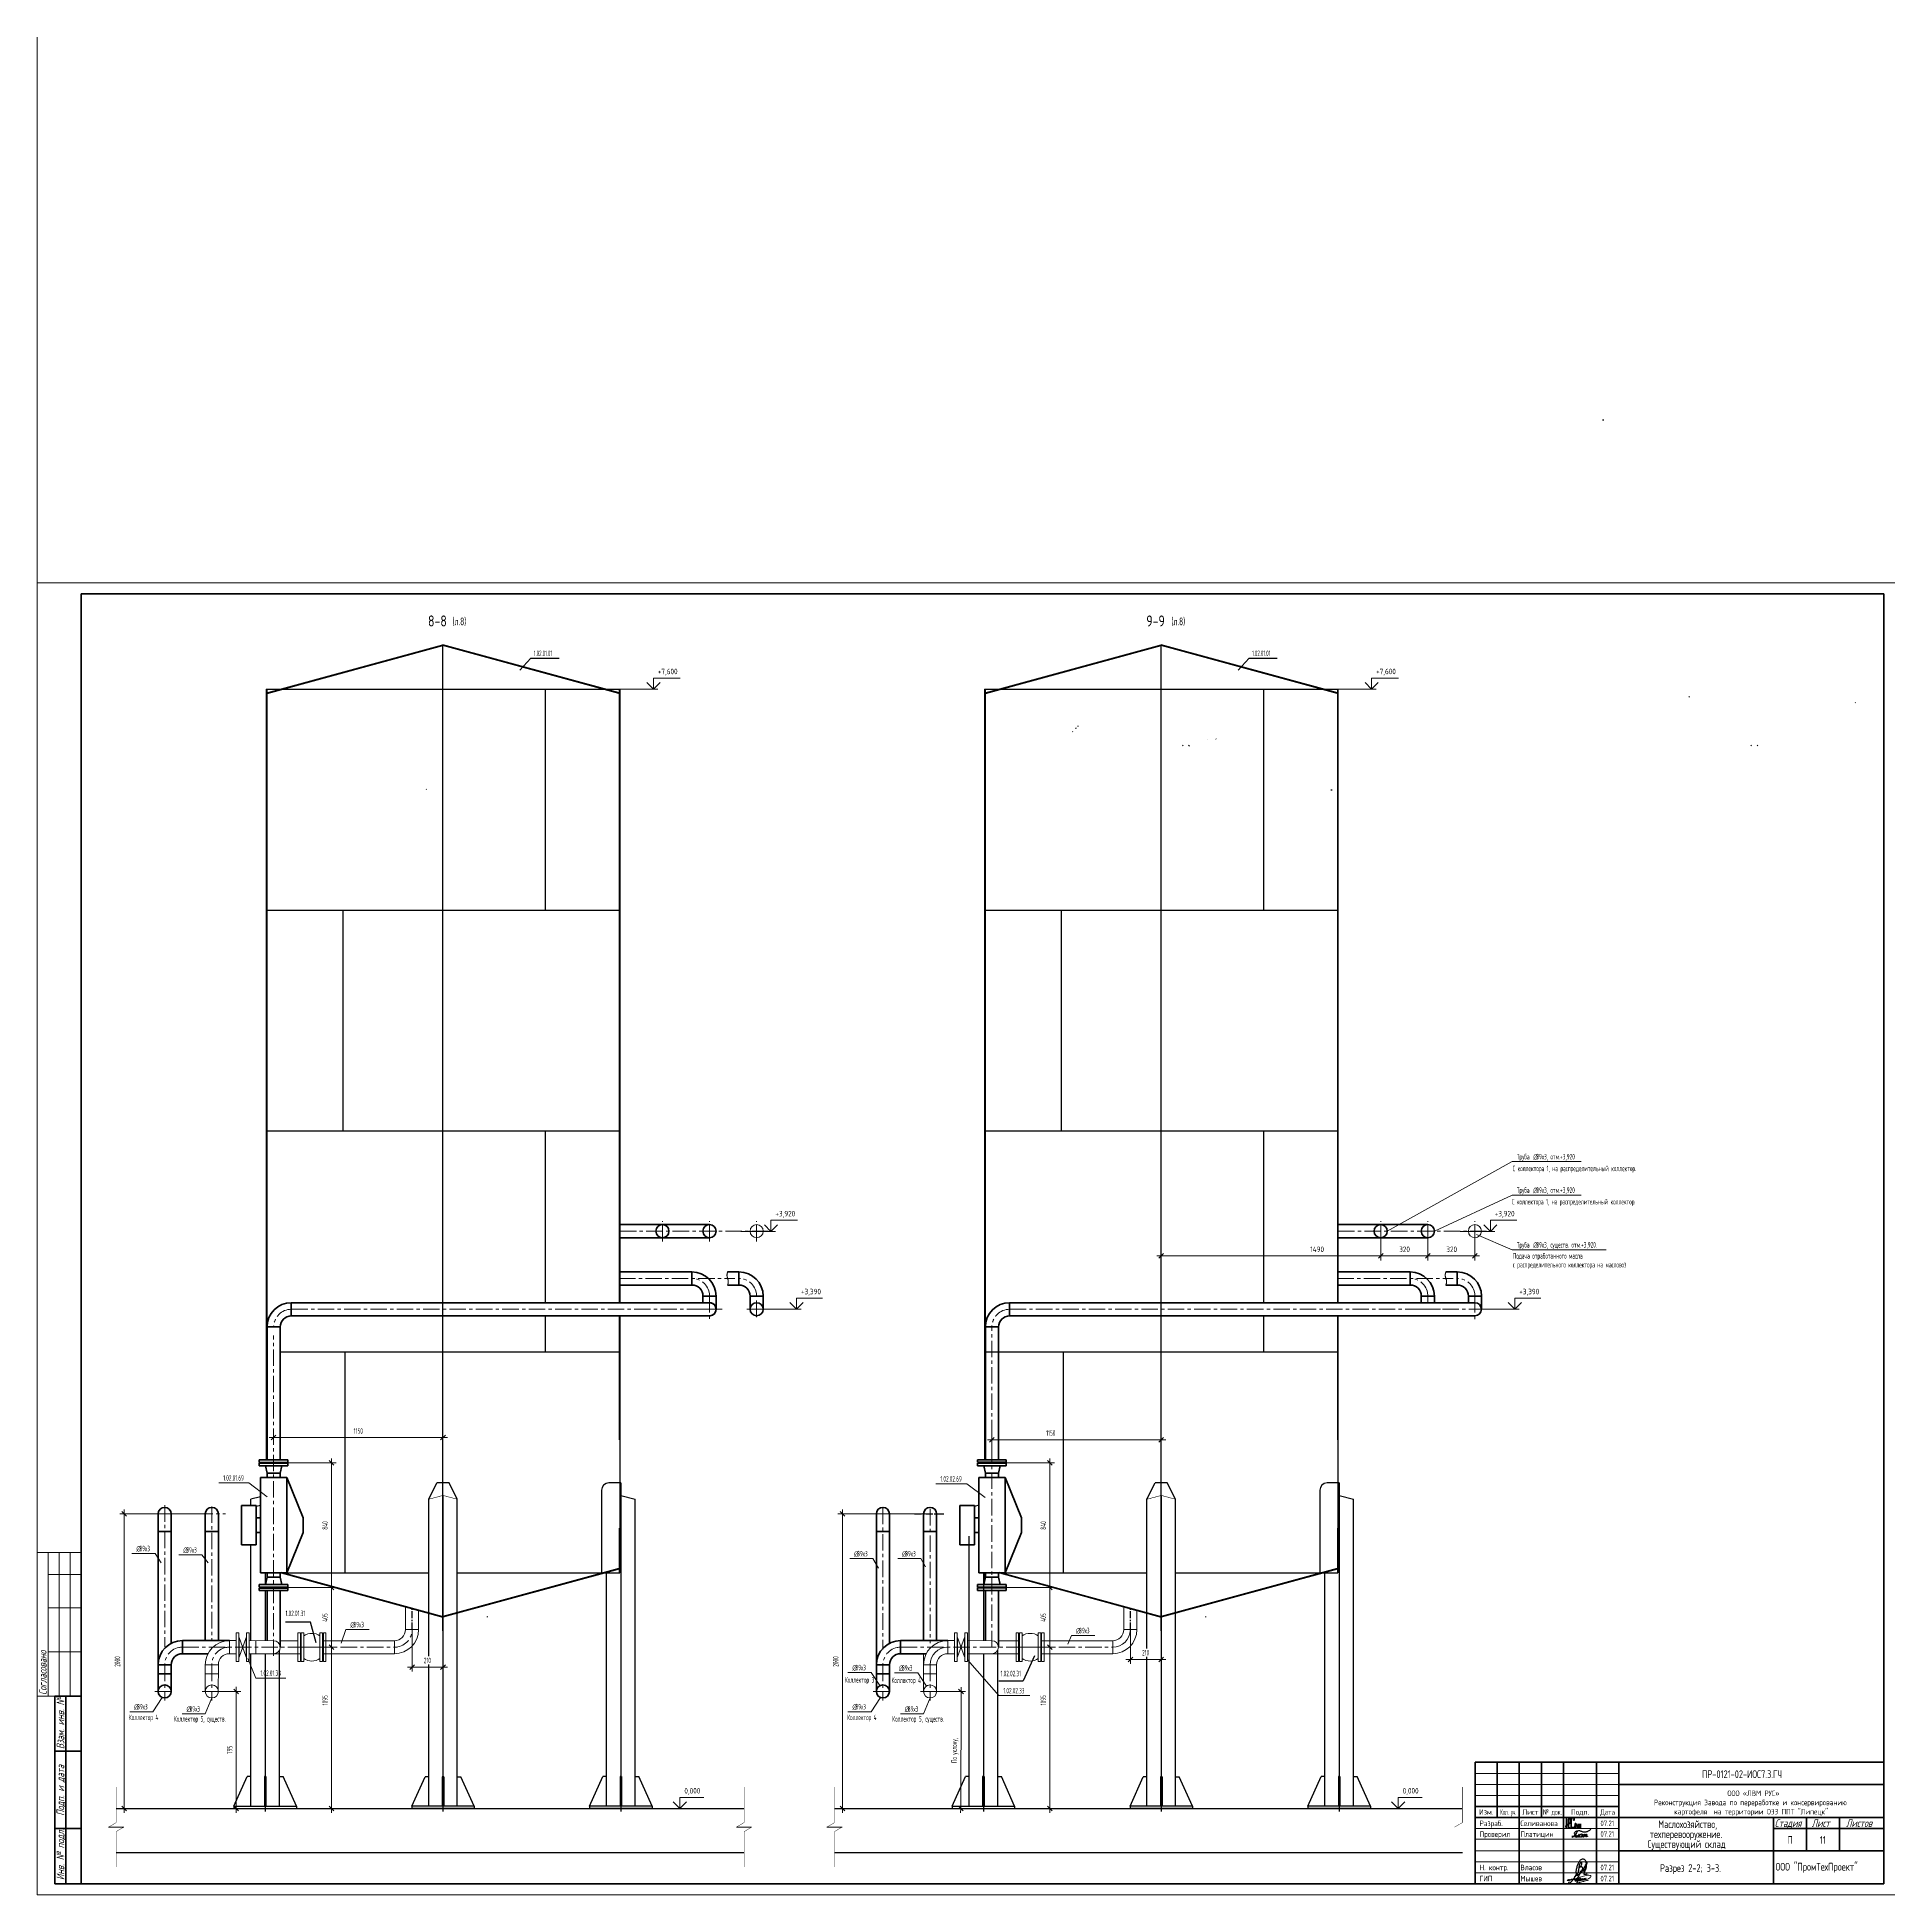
# Model space of a CAD drawing. Header units: millimetres. Extents: x -2281 to 17340, y -2563 to 4166.
# Drawn here: x 2276 to 3117, y 0 to 841 of the extents above; entities that cross this region are included whole.
import ezdxf
from ezdxf.enums import TextEntityAlignment as Align

# ---------------------------------------------------------------- set-up
doc = ezdxf.new("R2010")
doc.units = ezdxf.units.MM
for name, pattern in [('K5LT32777', [0]), ('K5LT32781', [0]), ('K5LT32783', [0]), ('K5LT32784', [0]), ('K5LT32786', [0]), ('K5LT32799', [0]), ('K5LT32807', [0]), ('K5LT32808', [0]), ('K5LT32816', [5.08, 3.175, -0.635, 0.635, -0.635]), ('K5LT32822', [0]), ('K5LT32824', [714.375, 476.25, -79.375, 79.375, -79.375]), ('K5LT_AXLED', [11.939881, 7.439881, -1.5, 1.5, -1.5]), ('K5LT_BASIC', [0]), ('K5LT_THIN', [0]), ('K5LT_THIN_INCLUDED_TO_HATCHING', [0]), ('СПЛОШНАЯ', [1089000000.0, 99000000.0, 990000000.0])]:
    doc.linetypes.add(name, pattern=pattern)
doc.layers.add('Системный слой', color=7, linetype='Continuous')
doc.styles.add('KDIMTEXTSTYLE', font='GOST_AU.SHX', dxfattribs={"width": 0.96, "oblique": 15, "height": 5})
doc.styles.add('KTEXTSTYLE', font='GOST_AU.SHX', dxfattribs={"width": 0.96, "height": 5})
doc.styles.add('ГОСТ 2.304', font='CS_Gost2304.shx')
doc.dimstyles.new('KDIMSTYLE (0.07)', dxfattribs={"dimtxt": 5, "dimasz": 1, "dimexe": 2, "dimexo": 0, "dimgap": 1, "dimtad": 1, "dimlfac": 15, "dimtxsty": 'KDIMTEXTSTYLE', "dimsah": 1, "dimcen": 0, "dimdle": 1, "dimadec": 0, "dimazin": 0, "dimtfac": 0.667, "dimtmove": 0, "dimatfit": 3, "dimfxl": 1, "dimtvp": 1, "dimtolj": 1, "dimtzin": 0, "dimarcsym": 0})
pattern_1 = [(135, (0, 0), (-2.245064, -2.245064), [])]
pattern_2 = [(135, (0, 0), (-1.122532, -1.122532), [])]
pattern_3 = [(135, (0, 0), (-1.7960512, -1.7960512), [])]
pattern_4 = [(-45, (0, 0), (1.4142136, 1.4142136), [])]
pattern_5 = [(-45, (0, 0), (1.9445436, 1.9445436), [])]
pattern_6 = [(45, (0, 0), (-4.490128, 4.490128), [])]

# ---------------------------------------------------------------- blocks, each defined once
blk = doc.blocks.new('U276')
at = {"layer": 'Системный слой', "color": 7, "linetype": 'K5LT_THIN_INCLUDED_TO_HATCHING', "lineweight": 13}
for p, q in [((2588.31, 280.8), (2588.3, 280.67)), ((2588.3, 280.67), (2588.3, 280.54)), ((2588.3, 280.54), (2588.3, 280.4)), ((2588.3, 280.4), (2588.31, 280.27)), ((2588.33, 280.94), (2588.31, 280.8)), ((2588.31, 280.27), (2588.32, 280.14)), ((2588.32, 280.14), (2588.34, 280)), ((2588.35, 281.07), (2588.33, 280.94)), ((2588.34, 280), (2588.37, 279.87)), ((2588.37, 281.2), (2588.35, 281.07)), ((2588.4, 281.34), (2588.37, 281.2)), ((2588.37, 279.87), (2588.4, 279.74)), ((2588.44, 281.47), (2588.4, 281.34)), ((2588.4, 279.74), (2588.43, 279.6)), ((2588.43, 279.6), (2588.46, 279.47)), ((2588.47, 281.6), (2588.44, 281.47)), ((2588.46, 279.47), (2588.5, 279.34)), ((2588.51, 281.74), (2588.47, 281.6)), ((2588.5, 279.34), (2588.54, 279.2)), ((2588.55, 281.87), (2588.51, 281.74)), ((2588.54, 279.2), (2588.58, 279.07)), ((2588.6, 282), (2588.55, 281.87)), ((2588.58, 279.07), (2588.63, 278.94)), ((2588.63, 278.94), (2588.67, 278.8)), ((2588.67, 278.8), (2588.71, 278.67)), ((2588.71, 278.67), (2588.75, 278.54)), ((2588.75, 278.54), (2588.78, 278.4)), ((2588.78, 278.4), (2588.81, 278.27)), ((2588.81, 278.27), (2588.84, 278.14)), ((2588.84, 278.14), (2588.86, 278)), ((2588.86, 278), (2588.88, 277.87)), ((2588.88, 277.87), (2588.89, 277.74)), ((2588.89, 277.74), (2588.89, 277.6)), ((2588.89, 277.6), (2588.89, 277.47)), ((2588.62, 276.14), (2588.6, 276.07)), ((2588.66, 276.27), (2588.62, 276.14)), ((2588.7, 276.4), (2588.66, 276.27)), ((2588.74, 276.54), (2588.7, 276.4)), ((2588.77, 276.67), (2588.74, 276.54)), ((2588.8, 276.8), (2588.77, 276.67)), ((2588.83, 276.94), (2588.8, 276.8)), ((2588.85, 277.07), (2588.83, 276.94)), ((2588.87, 277.2), (2588.85, 277.07)), ((2588.88, 277.34), (2588.87, 277.2)), ((2588.89, 277.47), (2588.88, 277.34))]:
    blk.add_line(p, q, dxfattribs=at)
blk = doc.blocks.new('U277')
at = {"layer": 'Системный слой', "color": 7, "linetype": 'K5LT_THIN_INCLUDED_TO_HATCHING', "lineweight": 13}
for p, q in [((2913.48, 280.67), (2913.47, 280.54)), ((2913.47, 280.54), (2913.48, 280.4)), ((2913.49, 280.8), (2913.48, 280.67)), ((2913.48, 280.4), (2913.49, 280.27)), ((2913.5, 280.94), (2913.49, 280.8)), ((2913.49, 280.27), (2913.5, 280.14)), ((2913.52, 281.07), (2913.5, 280.94)), ((2913.5, 280.14), (2913.52, 280)), ((2913.55, 281.2), (2913.52, 281.07)), ((2913.52, 280), (2913.54, 279.87)), ((2913.54, 279.87), (2913.57, 279.74)), ((2913.58, 281.34), (2913.55, 281.2)), ((2913.57, 279.74), (2913.6, 279.6)), ((2913.61, 281.47), (2913.58, 281.34)), ((2913.6, 279.6), (2913.64, 279.47)), ((2913.65, 281.6), (2913.61, 281.47)), ((2913.64, 279.47), (2913.68, 279.34)), ((2913.69, 281.74), (2913.65, 281.6)), ((2913.68, 279.34), (2913.72, 279.2)), ((2913.73, 281.87), (2913.69, 281.74)), ((2913.72, 279.2), (2913.76, 279.07)), ((2913.77, 282), (2913.73, 281.87)), ((2913.76, 279.07), (2913.8, 278.94)), ((2913.8, 278.94), (2913.84, 278.8)), ((2913.84, 278.8), (2913.88, 278.67)), ((2913.88, 278.67), (2913.92, 278.54)), ((2913.92, 278.54), (2913.96, 278.4)), ((2913.96, 278.4), (2913.99, 278.27)), ((2913.99, 278.27), (2914.01, 278.14)), ((2914.01, 278.14), (2914.03, 278)), ((2914.03, 278), (2914.05, 277.87)), ((2914.05, 277.87), (2914.06, 277.74)), ((2914.06, 277.74), (2914.07, 277.6)), ((2914.07, 277.6), (2914.07, 277.47)), ((2913.79, 276.14), (2913.77, 276.07)), ((2913.83, 276.27), (2913.79, 276.14)), ((2913.87, 276.4), (2913.83, 276.27)), ((2913.91, 276.54), (2913.87, 276.4)), ((2913.95, 276.67), (2913.91, 276.54)), ((2913.98, 276.8), (2913.95, 276.67)), ((2914.01, 276.94), (2913.98, 276.8)), ((2914.03, 277.07), (2914.01, 276.94)), ((2914.05, 277.2), (2914.03, 277.07)), ((2914.06, 277.34), (2914.05, 277.2)), ((2914.07, 277.47), (2914.06, 277.34))]:
    blk.add_line(p, q, dxfattribs=at)
blk = doc.blocks.new('U492')
at = {"layer": 'Системный слой', "color": 7, "linetype": 'K5LT_THIN', "lineweight": 13}
for p, q in [((2395.17, 118.6), (2394.03, 118.6)), ((2394.03, 118.6), (2394.03, 105.6)), ((2394.03, 118.15), (2394.03, 116.67)), ((2395.17, 118.6), (2395.17, 105.6)), ((2395.57, 118.6), (2395.57, 105.6)), ((2395.57, 118.6), (2396.7, 118.6)), ((2396.7, 118.6), (2396.7, 105.6)), ((2396.7, 118.15), (2396.7, 116.67)), ((2405.17, 118.6), (2404.03, 118.6)), ((2404.03, 118.6), (2404.03, 105.6)), ((2404.03, 118.15), (2404.03, 116.67)), ((2405.17, 118.6), (2405.17, 105.6)), ((2405.57, 118.6), (2405.57, 105.6)), ((2405.57, 118.6), (2406.7, 118.6)), ((2406.7, 118.6), (2406.7, 105.6)), ((2406.7, 118.15), (2406.7, 116.67)), ((2395.37, 116.54), (2395.17, 116.84)), ((2395.37, 116.54), (2395.57, 116.84)), ((2395.37, 116.54), (2395.37, 107.67)), ((2395.37, 116.54), (2395.37, 107.67)), ((2405.37, 116.54), (2405.17, 116.84)), ((2405.37, 116.54), (2405.57, 116.84)), ((2405.37, 116.54), (2405.37, 107.67)), ((2405.37, 116.54), (2405.37, 107.67)), ((2395.17, 105.6), (2394.03, 105.6)), ((2395.37, 107.67), (2395.17, 107.37)), ((2395.37, 107.67), (2395.57, 107.37)), ((2395.57, 105.6), (2396.7, 105.6)), ((2405.17, 105.6), (2404.03, 105.6)), ((2405.37, 107.67), (2405.17, 107.37)), ((2405.37, 107.67), (2405.57, 107.37)), ((2405.57, 105.6), (2406.7, 105.6))]:
    blk.add_line(p, q, dxfattribs=at)
for start, end in [(54.32862, 125.67138), (234.32862, 305.67138)]:
    blk.add_arc((2400.37, 112.1), 6.29, start, end, dxfattribs=at)
blk = doc.blocks.new('U493')
at = {"layer": 'Системный слой', "color": 7, "linetype": 'K5LT32777', "lineweight": 25}
for p, q in [((2494.58, 554.39), (2499.55, 559.88)), ((2499.55, 559.88), (2512.26, 559.88))]:
    blk.add_line(p, q, dxfattribs=at)
at = {"layer": 'Системный слой', "color": 7, "insert": (2500.86, 563.31), "char_height": 2.5, "attachment_point": 1, "style": 'KTEXTSTYLE'}
blk.add_mtext('\\H3.5;\\W0.965;\\Q15;\\Q0;\\W0.665;\\H2.50;1.02.01.01', dxfattribs=at)
blk = doc.blocks.new('U494')
at = {"layer": 'Системный слой', "color": 7, "linetype": 'K5LT_THIN_INCLUDED_TO_HATCHING', "lineweight": 13}
for p, q in [((2442.76, 120.1), (2448.7, 120.1)), ((2437.73, 115.07), (2437.73, 109.14))]:
    blk.add_line(p, q, dxfattribs=at)
at = {"layer": 'Системный слой', "color": 30, "linetype": 'K5LT_AXLED', "lineweight": 13, "true_color": 0xff8000}
blk.add_arc((2437.73, 120.1), 8, 270, 0, dxfattribs=at)
at = {"layer": 'Системный слой', "color": 7, "linetype": 'K5LT_THIN_INCLUDED_TO_HATCHING', "lineweight": 13}
for radius in [10.97, 5.03]:
    blk.add_arc((2437.73, 120.1), radius, 270, 0, dxfattribs=at)
blk = doc.blocks.new('U511')
at = {"layer": 'Системный слой', "color": 7, "linetype": 'K5LT_THIN', "lineweight": 13}
for p, q in [((2367.28, 118.6), (2366.15, 118.6)), ((2366.15, 118.6), (2366.15, 105.6)), ((2366.15, 118.15), (2366.15, 116.67)), ((2367.28, 118.6), (2367.28, 105.6)), ((2370.84, 118.6), (2370.84, 105.6)), ((2370.84, 118.6), (2371.97, 118.6)), ((2371.97, 118.6), (2371.97, 105.6)), ((2371.97, 118.15), (2371.97, 116.67)), ((2367.48, 116.54), (2367.28, 116.84)), ((2367.48, 116.54), (2370.64, 107.67)), ((2367.48, 107.67), (2370.64, 116.54)), ((2367.48, 116.54), (2367.48, 107.67)), ((2370.64, 116.54), (2370.84, 116.84)), ((2370.64, 116.54), (2370.64, 107.67)), ((2367.28, 105.6), (2366.15, 105.6)), ((2367.48, 107.67), (2367.28, 107.37)), ((2370.64, 107.67), (2370.84, 107.37)), ((2370.84, 105.6), (2371.97, 105.6))]:
    blk.add_line(p, q, dxfattribs=at)
blk = doc.blocks.new('U512')
at = {"layer": 'Системный слой', "color": 7, "linetype": 'K5LT_THIN', "lineweight": 13}
for p, q in [((2363.06, 109.16), (2363.06, 115.1)), ((2358.03, 104.13), (2352.1, 104.13))]:
    blk.add_line(p, q, dxfattribs=at)
for radius in [10.97, 5.03]:
    blk.add_arc((2363.06, 104.13), radius, 90, 180, dxfattribs=at)
at = {"layer": 'Системный слой', "color": 30, "linetype": 'K5LT_AXLED', "lineweight": 13, "true_color": 0xff8000}
blk.add_arc((2363.06, 104.13), 8, 90, 180, dxfattribs=at)
blk = doc.blocks.new('U513')
at = {"layer": 'Системный слой', "color": 211, "linetype": 'K5LT32783', "lineweight": 50, "true_color": 0xff7fff}
for p, q in [((2341.73, 109.16), (2341.73, 115.1)), ((2336.7, 104.13), (2330.76, 104.13))]:
    blk.add_line(p, q, dxfattribs=at)
for radius in [10.97, 5.03]:
    blk.add_arc((2341.73, 104.13), radius, 90, 180, dxfattribs=at)
at = {"layer": 'Системный слой', "color": 30, "linetype": 'K5LT_AXLED', "lineweight": 13, "true_color": 0xff8000}
blk.add_arc((2341.73, 104.13), 8, 90, 180, dxfattribs=at)
blk = doc.blocks.new('U514')
at = {"layer": 'Системный слой', "color": 200, "linetype": 'K5LT32784', "lineweight": 50, "true_color": 0xbf00ff}
for p, q in [((2391.06, 262.14), (2391.06, 268.07)), ((2386.03, 257.1), (2380.1, 257.1))]:
    blk.add_line(p, q, dxfattribs=at)
for radius in [10.97, 5.03]:
    blk.add_arc((2391.06, 257.1), radius, 90, 180, dxfattribs=at)
at = {"layer": 'Системный слой', "color": 30, "linetype": 'K5LT_AXLED', "lineweight": 13, "true_color": 0xff8000}
blk.add_arc((2391.06, 257.1), 8, 90, 180, dxfattribs=at)
blk = doc.blocks.new('U515')
at = {"layer": 'Системный слой', "color": 211, "linetype": 'K5LT32783', "lineweight": 50, "true_color": 0xff7fff}
for p, q in [((2593.73, 276.07), (2593.73, 282)), ((2598.76, 271.04), (2604.7, 271.04))]:
    blk.add_line(p, q, dxfattribs=at)
for radius in [10.97, 5.03]:
    blk.add_arc((2593.73, 271.04), radius, 0, 90, dxfattribs=at)
at = {"layer": 'Системный слой', "color": 30, "linetype": 'K5LT_AXLED', "lineweight": 13, "true_color": 0xff8000}
blk.add_arc((2593.73, 271.04), 8, 0, 90, dxfattribs=at)
blk = doc.blocks.new('U516')
at = {"layer": 'Системный слой', "color": 200, "linetype": 'K5LT32784', "lineweight": 50, "true_color": 0xbf00ff}
for p, q in [((2572.4, 276.07), (2572.4, 282)), ((2577.43, 271.04), (2583.36, 271.04))]:
    blk.add_line(p, q, dxfattribs=at)
for radius in [10.97, 5.03]:
    blk.add_arc((2572.4, 271.04), radius, 0, 90, dxfattribs=at)
at = {"layer": 'Системный слой', "color": 30, "linetype": 'K5LT_AXLED', "lineweight": 13, "true_color": 0xff8000}
blk.add_arc((2572.4, 271.04), 8, 0, 90, dxfattribs=at)
blk = doc.blocks.new('U517')
at = {"layer": 'Системный слой', "color": 7, "linetype": 'K5LT_THIN', "lineweight": 13}
for p, q in [((2720.34, 118.6), (2719.21, 118.6)), ((2719.21, 118.6), (2719.21, 105.6)), ((2719.21, 118.15), (2719.21, 116.67)), ((2720.34, 118.6), (2720.34, 105.6)), ((2720.74, 118.6), (2720.74, 105.6)), ((2720.74, 118.6), (2721.88, 118.6)), ((2721.88, 118.6), (2721.88, 105.6)), ((2721.88, 118.15), (2721.88, 116.67)), ((2730.34, 118.6), (2729.21, 118.6)), ((2729.21, 118.6), (2729.21, 105.6)), ((2729.21, 118.15), (2729.21, 116.67)), ((2730.34, 118.6), (2730.34, 105.6)), ((2730.74, 118.6), (2730.74, 105.6)), ((2730.74, 118.6), (2731.88, 118.6)), ((2731.88, 118.6), (2731.88, 105.6)), ((2731.88, 118.15), (2731.88, 116.67)), ((2720.54, 116.54), (2720.34, 116.84)), ((2720.54, 116.54), (2720.74, 116.84)), ((2720.54, 116.54), (2720.54, 107.67)), ((2720.54, 116.54), (2720.54, 107.67)), ((2730.54, 116.54), (2730.34, 116.84)), ((2730.54, 116.54), (2730.74, 116.84)), ((2730.54, 116.54), (2730.54, 107.67)), ((2730.54, 116.54), (2730.54, 107.67)), ((2720.34, 105.6), (2719.21, 105.6)), ((2720.54, 107.67), (2720.34, 107.37)), ((2720.54, 107.67), (2720.74, 107.37)), ((2720.74, 105.6), (2721.88, 105.6)), ((2730.34, 105.6), (2729.21, 105.6)), ((2730.54, 107.67), (2730.34, 107.37)), ((2730.54, 107.67), (2730.74, 107.37)), ((2730.74, 105.6), (2731.88, 105.6))]:
    blk.add_line(p, q, dxfattribs=at)
for start, end in [(54.32862, 125.67138), (234.32862, 305.67138)]:
    blk.add_arc((2725.54, 112.1), 6.29, start, end, dxfattribs=at)
blk = doc.blocks.new('U518')
at = {"layer": 'Системный слой', "color": 7, "linetype": 'K5LT32777', "lineweight": 25}
for p, q in [((2819.75, 554.39), (2824.72, 559.88)), ((2824.72, 559.88), (2837.44, 559.88))]:
    blk.add_line(p, q, dxfattribs=at)
at = {"layer": 'Системный слой', "color": 7, "insert": (2826.03, 563.31), "char_height": 2.5, "attachment_point": 1, "style": 'KTEXTSTYLE'}
blk.add_mtext('\\H3.5;\\W0.965;\\Q15;\\Q0;\\W0.665;\\H2.50;1.02.01.01', dxfattribs=at)
blk = doc.blocks.new('U519')
at = {"layer": 'Системный слой', "color": 7, "linetype": 'K5LT_THIN', "lineweight": 13}
for p, q in [((2767.94, 120.1), (2773.87, 120.1)), ((2762.9, 115.07), (2762.9, 109.14))]:
    blk.add_line(p, q, dxfattribs=at)
for radius in [8, 10.97, 5.03]:
    blk.add_arc((2762.9, 120.1), radius, 270, 0, dxfattribs=at)
blk = doc.blocks.new('U520')
at = {"layer": 'Системный слой', "color": 7, "linetype": 'K5LT_THIN', "lineweight": 13}
for p, q in [((2688.24, 109.16), (2688.24, 115.1)), ((2683.2, 104.13), (2677.27, 104.13))]:
    blk.add_line(p, q, dxfattribs=at)
for radius in [10.97, 8, 5.03]:
    blk.add_arc((2688.24, 104.13), radius, 90, 180, dxfattribs=at)
blk = doc.blocks.new('U521')
at = {"layer": 'Системный слой', "color": 211, "linetype": 'K5LT32783', "lineweight": 50, "true_color": 0xff7fff}
for p, q in [((2666.9, 109.16), (2666.9, 115.1)), ((2661.87, 104.13), (2655.94, 104.13))]:
    blk.add_line(p, q, dxfattribs=at)
for radius in [10.97, 5.03]:
    blk.add_arc((2666.9, 104.13), radius, 90, 180, dxfattribs=at)
at = {"layer": 'Системный слой', "color": 30, "linetype": 'K5LT_AXLED', "lineweight": 13, "true_color": 0xff8000}
blk.add_arc((2666.9, 104.13), 8, 90, 180, dxfattribs=at)
blk = doc.blocks.new('U522')
at = {"layer": 'Системный слой', "color": 211, "linetype": 'K5LT32783', "lineweight": 50, "true_color": 0xff7fff}
for p, q in [((2716.24, 262.14), (2716.24, 268.07)), ((2711.2, 257.1), (2705.27, 257.1))]:
    blk.add_line(p, q, dxfattribs=at)
for radius in [10.97, 5.03]:
    blk.add_arc((2716.24, 257.1), radius, 90, 180, dxfattribs=at)
at = {"layer": 'Системный слой', "color": 30, "linetype": 'K5LT_AXLED', "lineweight": 13, "true_color": 0xff8000}
blk.add_arc((2716.24, 257.1), 8, 90, 180, dxfattribs=at)
blk = doc.blocks.new('U523')
at = {"layer": 'Системный слой', "color": 211, "linetype": 'K5LT32783', "lineweight": 50, "true_color": 0xff7fff}
for p, q in [((2918.9, 276.07), (2918.9, 282)), ((2923.94, 271.04), (2929.87, 271.04))]:
    blk.add_line(p, q, dxfattribs=at)
for radius in [10.97, 5.03]:
    blk.add_arc((2918.9, 271.04), radius, 0, 90, dxfattribs=at)
at = {"layer": 'Системный слой', "color": 30, "linetype": 'K5LT_AXLED', "lineweight": 13, "true_color": 0xff8000}
blk.add_arc((2918.9, 271.04), 8, 0, 90, dxfattribs=at)
blk = doc.blocks.new('U524')
at = {"layer": 'Системный слой', "color": 200, "linetype": 'K5LT32784', "lineweight": 50, "true_color": 0xbf00ff}
for p, q in [((2897.57, 276.07), (2897.57, 282)), ((2902.6, 271.04), (2908.54, 271.04))]:
    blk.add_line(p, q, dxfattribs=at)
for radius in [10.97, 5.03]:
    blk.add_arc((2897.57, 271.04), radius, 0, 90, dxfattribs=at)
at = {"layer": 'Системный слой', "color": 30, "linetype": 'K5LT_AXLED', "lineweight": 13, "true_color": 0xff8000}
blk.add_arc((2897.57, 271.04), 8, 0, 90, dxfattribs=at)
blk = doc.blocks.new('U528')
at = {"layer": 'Системный слой', "color": 200, "linetype": 'K5LT32808', "lineweight": 35, "true_color": 0xbf00ff}
for p, q in [((2376.56, 195.77), (2376.56, 196.9)), ((2376.56, 196.9), (2389.56, 196.9)), ((2376.56, 195.77), (2389.56, 195.77)), ((2376.56, 195.37), (2389.56, 195.37)), ((2376.56, 195.37), (2376.56, 194.24)), ((2376.56, 194.24), (2389.56, 194.24)), ((2377.01, 196.9), (2378.49, 196.9)), ((2377.01, 194.24), (2378.49, 194.24)), ((2378.63, 195.57), (2378.33, 195.77)), ((2378.63, 195.57), (2378.33, 195.37)), ((2378.63, 195.57), (2387.5, 195.57)), ((2378.63, 195.57), (2387.5, 195.57)), ((2387.5, 195.57), (2387.8, 195.77)), ((2387.5, 195.57), (2387.8, 195.37)), ((2389.56, 195.77), (2389.56, 196.9)), ((2389.56, 195.37), (2389.56, 194.24)), ((2376.56, 139.3), (2376.56, 140.44)), ((2376.56, 140.44), (2389.56, 140.44)), ((2376.56, 139.3), (2389.56, 139.3)), ((2376.56, 138.9), (2389.56, 138.9)), ((2376.56, 138.9), (2376.56, 137.77)), ((2376.56, 137.77), (2389.56, 137.77)), ((2377.01, 140.44), (2378.49, 140.44)), ((2377.01, 137.77), (2378.49, 137.77)), ((2378.63, 139.1), (2378.33, 139.3)), ((2378.63, 139.1), (2378.33, 138.9)), ((2378.63, 139.1), (2387.5, 139.1)), ((2378.63, 139.1), (2387.5, 139.1)), ((2387.5, 139.1), (2387.8, 139.3)), ((2387.5, 139.1), (2387.8, 138.9)), ((2389.56, 139.3), (2389.56, 140.44)), ((2389.56, 138.9), (2389.56, 137.77))]:
    blk.add_line(p, q, dxfattribs=at)
blk = doc.blocks.new('U527')
at = {"layer": 'Системный слой', "color": 30, "linetype": 'K5LT_AXLED', "lineweight": 13, "true_color": 0xff8000}
blk.add_line((2383.06, 108.18), (2383.06, 253.18), dxfattribs=at)
at = {"layer": 'Системный слой', "color": 200, "linetype": 'K5LT32784', "lineweight": 50, "true_color": 0xbf00ff}
for p, q in [((2380.1, 190.9), (2379.36, 194.24)), ((2386.03, 190.9), (2386.77, 194.24)), ((2377.06, 188.9), (2389.06, 188.9)), ((2377.06, 188.9), (2377.06, 145.77)), ((2380.1, 190.9), (2386.03, 190.9)), ((2380.1, 190.9), (2380.1, 188.9)), ((2386.03, 190.9), (2386.03, 188.9)), ((2389.06, 188.9), (2389.06, 145.77)), ((2389.06, 188.9), (2396.4, 170.67)), ((2368.46, 176.25), (2375.13, 176.25)), ((2368.46, 176.25), (2368.46, 158.43)), ((2375.13, 176.25), (2375.13, 158.43)), ((2377.06, 170.67), (2375.13, 170.67)), ((2396.4, 170.67), (2396.4, 164)), ((2375.13, 164), (2377.06, 164)), ((2389.06, 145.77), (2396.4, 164)), ((2368.46, 158.43), (2375.13, 158.43)), ((2377.06, 145.77), (2389.06, 145.77)), ((2380.1, 143.77), (2379.36, 140.44)), ((2380.1, 143.77), (2380.1, 145.77)), ((2380.1, 143.77), (2386.03, 143.77)), ((2386.03, 143.77), (2386.03, 145.77)), ((2386.03, 143.77), (2386.77, 140.44))]:
    blk.add_line(p, q, dxfattribs=at)
at = {"layer": 'Системный слой', "color": 7, "linetype": 'K5LT32777', "lineweight": 25}
blk.add_line((2377.06, 176.33), (2375.13, 175.81), dxfattribs=at)
at = {"layer": 'Системный слой'}
blk.add_blockref('U528', (0, 0), dxfattribs=at)
blk = doc.blocks.new('U530')
at = {"layer": 'Системный слой', "color": 211, "linetype": 'K5LT32799', "lineweight": 35, "true_color": 0xff7fff}
for p, q in [((2701.74, 195.81), (2701.74, 196.95)), ((2701.74, 196.95), (2714.74, 196.95)), ((2701.74, 195.81), (2714.74, 195.81)), ((2701.74, 195.41), (2714.74, 195.41)), ((2701.74, 195.41), (2701.74, 194.28)), ((2701.74, 194.28), (2714.74, 194.28)), ((2702.19, 196.95), (2703.67, 196.95)), ((2702.19, 194.28), (2703.67, 194.28)), ((2703.8, 195.61), (2703.5, 195.81)), ((2703.8, 195.61), (2703.5, 195.41)), ((2703.8, 195.61), (2712.67, 195.61)), ((2703.8, 195.61), (2712.67, 195.61)), ((2712.67, 195.61), (2712.97, 195.81)), ((2712.67, 195.61), (2712.97, 195.41)), ((2714.74, 195.81), (2714.74, 196.95)), ((2714.74, 195.41), (2714.74, 194.28)), ((2701.74, 139.35), (2701.74, 140.48)), ((2701.74, 140.48), (2714.74, 140.48)), ((2701.74, 139.35), (2714.74, 139.35)), ((2701.74, 138.95), (2714.74, 138.95)), ((2701.74, 138.95), (2701.74, 137.81)), ((2701.74, 137.81), (2714.74, 137.81)), ((2702.19, 140.48), (2703.67, 140.48)), ((2702.19, 137.81), (2703.67, 137.81)), ((2703.8, 139.15), (2703.5, 139.35)), ((2703.8, 139.15), (2703.5, 138.95)), ((2703.8, 139.15), (2712.67, 139.15)), ((2703.8, 139.15), (2712.67, 139.15)), ((2712.67, 139.15), (2712.97, 139.35)), ((2712.67, 139.15), (2712.97, 138.95)), ((2714.74, 139.35), (2714.74, 140.48)), ((2714.74, 138.95), (2714.74, 137.81))]:
    blk.add_line(p, q, dxfattribs=at)
blk = doc.blocks.new('U529')
at = {"layer": 'Системный слой', "color": 30, "linetype": 'K5LT_AXLED', "lineweight": 13, "true_color": 0xff8000}
blk.add_line((2708.24, 112.1), (2708.24, 257.1), dxfattribs=at)
at = {"layer": 'Системный слой', "color": 211, "linetype": 'K5LT32783', "lineweight": 50, "true_color": 0xff7fff}
for p, q in [((2705.27, 190.95), (2704.53, 194.28)), ((2711.2, 190.95), (2711.94, 194.28)), ((2702.24, 188.95), (2714.24, 188.95)), ((2702.24, 188.95), (2702.24, 145.81)), ((2705.27, 190.95), (2711.2, 190.95)), ((2705.27, 190.95), (2705.27, 188.95)), ((2711.2, 190.95), (2711.2, 188.95)), ((2714.24, 188.95), (2714.24, 145.81)), ((2714.24, 188.95), (2721.57, 170.71)), ((2693.64, 176.29), (2700.3, 176.29)), ((2693.64, 176.29), (2693.64, 158.47)), ((2700.3, 176.29), (2700.3, 158.47)), ((2702.24, 170.71), (2700.3, 170.71)), ((2721.57, 170.71), (2721.57, 164.05)), ((2700.3, 164.05), (2702.24, 164.05)), ((2714.24, 145.81), (2721.57, 164.05)), ((2693.64, 158.47), (2700.3, 158.47)), ((2702.24, 145.81), (2714.24, 145.81)), ((2705.27, 143.81), (2704.53, 140.48)), ((2705.27, 143.81), (2705.27, 145.81)), ((2705.27, 143.81), (2711.2, 143.81)), ((2711.2, 143.81), (2711.2, 145.81)), ((2711.2, 143.81), (2711.94, 140.48))]:
    blk.add_line(p, q, dxfattribs=at)
at = {"layer": 'Системный слой', "color": 7, "linetype": 'K5LT32777', "lineweight": 25}
for p, q in [((2705.17, 191.4), (2705.17, 188.95)), ((2702.24, 176.38), (2700.3, 175.86)), ((2704.37, 145.81), (2704.37, 138.95)), ((2704.37, 145.81), (2704.37, 138.95)), ((2704.9, 145.81), (2704.9, 142.16)), ((2704.9, 145.81), (2704.9, 142.16)), ((2704.9, 145.81), (2704.9, 142.16)), ((2704.9, 145.81), (2704.9, 142.16)), ((2705.17, 145.81), (2705.17, 143.36)), ((2705.17, 145.81), (2705.17, 143.36)), ((2705.26, 143.86), (2705.17, 143.61)), ((2705.26, 143.86), (2705.17, 143.61)), ((2705.26, 143.86), (2705.17, 143.61)), ((2705.26, 143.86), (2705.17, 143.61)), ((2705.17, 143.62), (2705.22, 143.6)), ((2705.26, 143.87), (2705.27, 143.86))]:
    blk.add_line(p, q, dxfattribs=at)
at = {"layer": 'Системный слой'}
blk.add_blockref('U530', (0, 0), dxfattribs=at)
blk = doc.blocks.new('U531')
at = {"layer": 'Системный слой', "color": 7, "linetype": 'K5LT_THIN', "lineweight": 13}
for p, q in [((2692.46, 118.62), (2691.33, 118.62)), ((2691.33, 118.62), (2691.33, 105.62)), ((2691.33, 118.17), (2691.33, 116.69)), ((2692.46, 118.62), (2692.46, 105.62)), ((2696.02, 118.62), (2696.02, 105.62)), ((2696.02, 118.62), (2697.15, 118.62)), ((2697.15, 118.62), (2697.15, 105.62)), ((2697.15, 118.17), (2697.15, 116.69)), ((2692.66, 116.56), (2692.46, 116.86)), ((2692.66, 116.56), (2695.82, 107.69)), ((2692.66, 107.69), (2695.82, 116.56)), ((2692.66, 116.56), (2692.66, 107.69)), ((2695.82, 116.56), (2696.02, 116.86)), ((2695.82, 116.56), (2695.82, 107.69)), ((2692.46, 105.62), (2691.33, 105.62)), ((2692.66, 107.69), (2692.46, 107.39)), ((2695.82, 107.69), (2696.02, 107.39)), ((2696.02, 105.62), (2697.15, 105.62))]:
    blk.add_line(p, q, dxfattribs=at)
blk = doc.blocks.new('D90')
at = {"layer": 'Системный слой', "color": 7, "linetype": 'K5LT_THIN', "lineweight": 13}
for p, q in [((2367.21, 91.04), (2365.09, 93.16)), ((2366.15, 92.1), (2366.15, 94.1)), ((2355.01, 92.1), (2368.15, 92.1)), ((2366.15, 39.1), (2366.15, 92.1)), ((2365.05, 39.1), (2368.15, 39.1)), ((2365.09, 40.16), (2367.21, 38.04)), ((2366.15, 39.1), (2366.15, 37.1))]:
    blk.add_line(p, q, dxfattribs=at)
blk.add_wipeout([(2360.15, 63.72), (2356.58, 63.72), (2356.58, 67.34), (2360.15, 67.34)]).dxf.layer = 'Системный слой'
at = {"layer": 'Системный слой', "color": 7, "insert": (2361.88, 63.72), "char_height": 2.5, "attachment_point": 1, "rotation": 90, "style": 'KTEXTSTYLE'}
blk.add_mtext('\\H3.5;\\W0.965;\\Q15;\\Q0;\\W0.715;\\H2.50;795', dxfattribs=at)
blk = doc.blocks.new('KDIMARROW_03')
at = {"layer": 'Системный слой', "color": 0, "linetype": 'K5LT_THIN', "lineweight": 13}
for p, q in [((-1.06, -1.06), (1.06, 1.06)), ((0, 0), (-1, 0)), ((0, 0), (2, 0))]:
    blk.add_line(p, q, dxfattribs=at)
blk = doc.blocks.new('D91')
at = {"layer": 'Системный слой', "color": 7, "linetype": 'K5LT_THIN', "lineweight": 13}
for p, q in [((2355.06, 172.44), (2313.37, 172.44)), ((2316.43, 171.38), (2314.31, 173.5)), ((2315.37, 172.44), (2315.37, 174.44)), ((2315.37, 39.1), (2315.37, 172.44)), ((2340.08, 39.1), (2313.37, 39.1)), ((2314.31, 40.16), (2316.43, 38.04)), ((2315.37, 39.1), (2315.37, 37.1))]:
    blk.add_line(p, q, dxfattribs=at)
blk.add_wipeout([(2309.37, 103.26), (2305.81, 103.26), (2305.81, 108.08), (2309.37, 108.08)]).dxf.layer = 'Системный слой'
at = {"layer": 'Системный слой', "color": 7, "insert": (2311.11, 103.26), "char_height": 2.5, "attachment_point": 1, "rotation": 90, "style": 'KTEXTSTYLE'}
blk.add_mtext('\\H3.5;\\W0.965;\\Q15;\\Q0;\\W0.715;\\H2.50;2000', dxfattribs=at)
blk = doc.blocks.new('U607')
at = {"layer": 'Системный слой', "color": 7, "linetype": 'K5LT_THIN', "lineweight": 13}
for p, q in [((2564, 42.1), (2567, 39.1)), ((2567, 39.1), (2567, 44.1)), ((2567, 44.1), (2577.88, 44.1)), ((2567, 39.1), (2570, 42.1))]:
    blk.add_line(p, q, dxfattribs=at)
at = {"layer": 'Системный слой', "color": 7, "insert": (2569, 48.37), "char_height": 2.5, "attachment_point": 1, "style": 'KTEXTSTYLE'}
blk.add_mtext('\\H3.5;\\W0.965;\\Q15;\\Q0;\\H2.50;0,000', dxfattribs=at)
blk = doc.blocks.new('U608')
at = {"layer": 'Системный слой', "color": 7, "linetype": 'K5LT_THIN', "lineweight": 13}
for p, q in [((2551.98, 548.83), (2554.98, 545.83)), ((2554.98, 545.83), (2554.98, 550.83)), ((2554.98, 550.83), (2567.11, 550.83)), ((2554.98, 545.83), (2557.98, 548.83)), ((2539.73, 545.83), (2556.98, 545.83))]:
    blk.add_line(p, q, dxfattribs=at)
at = {"layer": 'Системный слой', "color": 7, "insert": (2556.98, 555.09), "char_height": 2.5, "attachment_point": 1, "style": 'KTEXTSTYLE'}
blk.add_mtext('\\H3.5;\\W0.965;\\Q15;\\Q0;\\H2.50;+7,600', dxfattribs=at)
blk = doc.blocks.new('U609')
at = {"layer": 'Системный слой', "color": 7, "linetype": 'K5LT_THIN', "lineweight": 13}
for q in [(2332.58, 89.37), (2317.89, 82.92)]:
    blk.add_line((2328.37, 82.92), q, dxfattribs=at)
at = {"layer": 'Системный слой', "color": 7, "char_height": 2.5, "attachment_point": 1, "style": 'KTEXTSTYLE'}
for s, insert in [('\\H3.5;\\W0.965;\\Q15;\\Q0;\\W0.715;\\H2.50;∅', (2319.89, 86.42)), ('\\H3.5;\\W0.965;\\Q15;\\Q0;\\W0.715;\\H2.50;89х3', (2321.21, 86.42))]:
    blk.add_mtext(s, dxfattribs=dict(at, insert=insert))
blk = doc.blocks.new('U610')
at = {"layer": 'Системный слой', "color": 7, "linetype": 'K5LT_THIN', "lineweight": 13}
for q in [(2355.06, 89.14), (2341.61, 81.92)]:
    blk.add_line((2352.1, 81.92), q, dxfattribs=at)
at = {"layer": 'Системный слой', "color": 7, "char_height": 2.5, "attachment_point": 1, "style": 'KTEXTSTYLE'}
for s, insert in [('\\H3.5;\\W0.965;\\Q15;\\Q0;\\W0.715;\\H2.50;∅', (2343.61, 85.42)), ('\\H3.5;\\W0.965;\\Q15;\\Q0;\\W0.715;\\H2.50;89х3', (2344.94, 85.42))]:
    blk.add_mtext(s, dxfattribs=dict(at, insert=insert))
blk = doc.blocks.new('D100')
at = {"layer": 'Системный слой', "color": 7, "linetype": 'K5LT_THIN', "lineweight": 13}
for p, q in [((2383.06, 195.57), (2411.32, 195.57)), ((2410.38, 194.51), (2408.26, 196.63)), ((2409.32, 195.57), (2409.32, 197.57)), ((2383.06, 139.1), (2411.32, 139.1)), ((2408.26, 140.16), (2410.38, 138.04)), ((2409.32, 139.1), (2409.32, 137.1))]:
    blk.add_line(p, q, dxfattribs=at)
blk.add_wipeout([(2408.07, 165.32), (2404.5, 165.32), (2404.5, 169.19), (2408.07, 169.19)]).dxf.layer = 'Системный слой'
blk.add_line((2409.32, 195.57), (2409.32, 139.1), dxfattribs=at)
at = {"layer": 'Системный слой', "color": 7, "insert": (2405.05, 165.32), "char_height": 2.5, "attachment_point": 1, "rotation": 90, "style": 'KTEXTSTYLE'}
blk.add_mtext('\\H3.5;\\W0.965;\\Q15;\\Q0;\\W0.715;\\H2.50;840', dxfattribs=at)
blk = doc.blocks.new('D101')
at = {"layer": 'Системный слой', "color": 7, "linetype": 'K5LT_THIN', "lineweight": 13}
for p, q in [((2680.24, 172.44), (2638.55, 172.44)), ((2641.61, 171.38), (2639.49, 173.5)), ((2640.55, 172.44), (2640.55, 174.44)), ((2640.55, 39.1), (2640.55, 172.44)), ((2665.26, 39.1), (2638.55, 39.1)), ((2639.49, 40.16), (2641.61, 38.04)), ((2640.55, 39.1), (2640.55, 37.1))]:
    blk.add_line(p, q, dxfattribs=at)
blk.add_wipeout([(2634.55, 103.26), (2630.98, 103.26), (2630.98, 108.08), (2634.55, 108.08)]).dxf.layer = 'Системный слой'
at = {"layer": 'Системный слой', "color": 7, "insert": (2636.28, 103.26), "char_height": 2.5, "attachment_point": 1, "rotation": 90, "style": 'KTEXTSTYLE'}
blk.add_mtext('\\H3.5;\\W0.965;\\Q15;\\Q0;\\W0.715;\\H2.50;2000', dxfattribs=at)
blk = doc.blocks.new('U611')
at = {"layer": 'Системный слой', "color": 7, "linetype": 'K5LT_THIN', "lineweight": 13}
for p, q in [((2889.18, 42.1), (2892.18, 39.1)), ((2892.18, 39.1), (2892.18, 44.1)), ((2892.18, 44.1), (2903.06, 44.1)), ((2892.18, 39.1), (2895.18, 42.1))]:
    blk.add_line(p, q, dxfattribs=at)
at = {"layer": 'Системный слой', "color": 7, "insert": (2894.18, 48.37), "char_height": 2.5, "attachment_point": 1, "style": 'KTEXTSTYLE'}
blk.add_mtext('\\H3.5;\\W0.965;\\Q15;\\Q0;\\H2.50;0,000', dxfattribs=at)
blk = doc.blocks.new('U612')
at = {"layer": 'Системный слой', "color": 7, "linetype": 'K5LT_THIN', "lineweight": 13}
for p, q in [((2877.15, 548.83), (2880.15, 545.83)), ((2880.15, 545.83), (2880.15, 550.83)), ((2880.15, 550.83), (2892.29, 550.83)), ((2880.15, 545.83), (2883.15, 548.83)), ((2864.9, 545.83), (2882.15, 545.83))]:
    blk.add_line(p, q, dxfattribs=at)
at = {"layer": 'Системный слой', "color": 7, "insert": (2882.15, 555.09), "char_height": 2.5, "attachment_point": 1, "style": 'KTEXTSTYLE'}
blk.add_mtext('\\H3.5;\\W0.965;\\Q15;\\Q0;\\H2.50;+7,600', dxfattribs=at)
blk = doc.blocks.new('U613')
at = {"layer": 'Системный слой', "color": 7, "linetype": 'K5LT_THIN', "lineweight": 13}
for q in [(2643.06, 100.64), (2657.47, 94.7)]:
    blk.add_line((2653.55, 100.64), q, dxfattribs=at)
at = {"layer": 'Системный слой', "color": 7, "char_height": 2.5, "attachment_point": 1, "style": 'KTEXTSTYLE'}
for s, insert in [('\\H3.5;\\W0.965;\\Q15;\\Q0;\\W0.715;\\H2.50;∅', (2645.06, 104.14)), ('\\H3.5;\\W0.965;\\Q15;\\Q0;\\W0.715;\\H2.50;89х3', (2646.39, 104.14))]:
    blk.add_mtext(s, dxfattribs=dict(at, insert=insert))
blk = doc.blocks.new('U614')
at = {"layer": 'Системный слой', "color": 7, "linetype": 'K5LT_THIN', "lineweight": 13}
for q in [(2664.14, 100.48), (2678.55, 94.54)]:
    blk.add_line((2674.62, 100.48), q, dxfattribs=at)
at = {"layer": 'Системный слой', "color": 7, "char_height": 2.5, "attachment_point": 1, "style": 'KTEXTSTYLE'}
for s, insert in [('\\H3.5;\\W0.965;\\Q15;\\Q0;\\W0.715;\\H2.50;∅', (2666.14, 103.98)), ('\\H3.5;\\W0.965;\\Q15;\\Q0;\\W0.715;\\H2.50;89х3', (2667.46, 103.98))]:
    blk.add_mtext(s, dxfattribs=dict(at, insert=insert))
blk = doc.blocks.new('D105')
at = {"layer": 'Системный слой', "color": 7, "linetype": 'K5LT_THIN', "lineweight": 13}
for p, q in [((2445.73, 120.1), (2445.73, 101.12)), ((2459.73, 119.55), (2459.73, 101.12)), ((2445.73, 103.12), (2443.73, 103.12)), ((2446.79, 104.18), (2444.67, 102.06)), ((2458.67, 102.06), (2460.79, 104.18)), ((2459.73, 103.12), (2461.73, 103.12))]:
    blk.add_line(p, q, dxfattribs=at)
blk.add_wipeout([(2451.04, 104.37), (2451.04, 107.93), (2454.28, 107.93), (2454.28, 104.37)]).dxf.layer = 'Системный слой'
blk.add_line((2459.73, 103.12), (2445.73, 103.12), dxfattribs=at)
at = {"layer": 'Системный слой', "color": 7, "insert": (2451.04, 107.38), "char_height": 2.5, "attachment_point": 1, "style": 'KTEXTSTYLE'}
blk.add_mtext('\\H3.5;\\W0.965;\\Q15;\\Q0;\\W0.715;\\H2.50;210', dxfattribs=at)
blk = doc.blocks.new('D106')
at = {"layer": 'Системный слой', "color": 7, "linetype": 'K5LT_THIN', "lineweight": 13}
for p, q in [((2770.9, 120.1), (2770.9, 104.59)), ((2784.9, 122.81), (2784.9, 104.59)), ((2770.9, 106.59), (2768.9, 106.59)), ((2771.97, 107.65), (2769.84, 105.53)), ((2783.84, 105.53), (2785.97, 107.65)), ((2784.9, 106.59), (2786.9, 106.59))]:
    blk.add_line(p, q, dxfattribs=at)
blk.add_wipeout([(2776.22, 107.84), (2776.22, 111.4), (2779.46, 111.4), (2779.46, 107.84)]).dxf.layer = 'Системный слой'
blk.add_line((2784.9, 106.59), (2770.9, 106.59), dxfattribs=at)
at = {"layer": 'Системный слой', "color": 7, "insert": (2776.22, 110.85), "char_height": 2.5, "attachment_point": 1, "style": 'KTEXTSTYLE'}
blk.add_mtext('\\H3.5;\\W0.965;\\Q15;\\Q0;\\W0.715;\\H2.50;210', dxfattribs=at)
blk = doc.blocks.new('U623')
at = {"layer": 'Системный слой', "color": 7, "linetype": 'K5LT_THIN', "lineweight": 13}
for q in [(2318.93, 154.54), (2332.07, 150.37)]:
    blk.add_line((2329.42, 154.54), q, dxfattribs=at)
at = {"layer": 'Системный слой', "color": 7, "char_height": 2.5, "attachment_point": 1, "style": 'KTEXTSTYLE'}
for s, insert in [('\\H3.5;\\W0.965;\\Q15;\\Q0;\\W0.715;\\H2.50;∅', (2320.93, 158.04)), ('\\H3.5;\\W0.965;\\Q15;\\Q0;\\W0.715;\\H2.50;89х3', (2322.26, 158.04))]:
    blk.add_mtext(s, dxfattribs=dict(at, insert=insert))
blk = doc.blocks.new('U624')
at = {"layer": 'Системный слой', "color": 7, "linetype": 'K5LT_THIN', "lineweight": 13}
for q in [(2340.13, 153.89), (2353.48, 150.37)]:
    blk.add_line((2350.61, 153.89), q, dxfattribs=at)
at = {"layer": 'Системный слой', "color": 7, "char_height": 2.5, "attachment_point": 1, "style": 'KTEXTSTYLE'}
for s, insert in [('\\H3.5;\\W0.965;\\Q15;\\Q0;\\W0.715;\\H2.50;∅', (2342.13, 157.39)), ('\\H3.5;\\W0.965;\\Q15;\\Q0;\\W0.715;\\H2.50;89х3', (2343.46, 157.39))]:
    blk.add_mtext(s, dxfattribs=dict(at, insert=insert))
blk = doc.blocks.new('U625')
at = {"layer": 'Системный слой', "color": 7, "linetype": 'K5LT_THIN', "lineweight": 13}
for q in [(2665.59, 152.2), (2678.14, 148.47)]:
    blk.add_line((2676.07, 152.2), q, dxfattribs=at)
at = {"layer": 'Системный слой', "color": 7, "char_height": 2.5, "attachment_point": 1, "style": 'KTEXTSTYLE'}
for s, insert in [('\\H3.5;\\W0.965;\\Q15;\\Q0;\\W0.715;\\H2.50;∅', (2667.59, 155.7)), ('\\H3.5;\\W0.965;\\Q15;\\Q0;\\W0.715;\\H2.50;89х3', (2668.92, 155.7))]:
    blk.add_mtext(s, dxfattribs=dict(at, insert=insert))
blk = doc.blocks.new('U626')
at = {"layer": 'Системный слой', "color": 7, "linetype": 'K5LT_THIN', "lineweight": 13}
for q in [(2643.84, 152.2), (2656.92, 147.87)]:
    blk.add_line((2654.33, 152.2), q, dxfattribs=at)
at = {"layer": 'Системный слой', "color": 7, "char_height": 2.5, "attachment_point": 1, "style": 'KTEXTSTYLE'}
for s, insert in [('\\H3.5;\\W0.965;\\Q15;\\Q0;\\W0.715;\\H2.50;∅', (2645.84, 155.7)), ('\\H3.5;\\W0.965;\\Q15;\\Q0;\\W0.715;\\H2.50;89х3', (2647.17, 155.7))]:
    blk.add_mtext(s, dxfattribs=dict(at, insert=insert))
blk = doc.blocks.new('U627')
at = {"layer": 'Системный слой', "color": 7, "linetype": 'K5LT_THIN', "lineweight": 13}
for q in [(2742.62, 113.42), (2754.81, 117.41)]:
    blk.add_line((2744.32, 117.41), q, dxfattribs=at)
at = {"layer": 'Системный слой', "color": 7, "char_height": 2.5, "attachment_point": 1, "style": 'KTEXTSTYLE'}
for s, insert in [('\\H3.5;\\W0.965;\\Q15;\\Q0;\\W0.715;\\H2.50;∅', (2746.32, 120.91)), ('\\H3.5;\\W0.965;\\Q15;\\Q0;\\W0.715;\\H2.50;89х3', (2747.65, 120.91))]:
    blk.add_mtext(s, dxfattribs=dict(at, insert=insert))
blk = doc.blocks.new('U628')
at = {"layer": 'Системный слой', "color": 7, "linetype": 'K5LT_THIN', "lineweight": 13}
for q in [(2413.59, 114), (2426.29, 120.1)]:
    blk.add_line((2415.81, 120.1), q, dxfattribs=at)
at = {"layer": 'Системный слой', "color": 7, "char_height": 2.5, "attachment_point": 1, "style": 'KTEXTSTYLE'}
for s, insert in [('\\H3.5;\\W0.965;\\Q15;\\Q0;\\W0.715;\\H2.50;∅', (2417.81, 123.6)), ('\\H3.5;\\W0.965;\\Q15;\\Q0;\\W0.715;\\H2.50;89х3', (2419.13, 123.6))]:
    blk.add_mtext(s, dxfattribs=dict(at, insert=insert))
blk = doc.blocks.new('D107')
at = {"layer": 'Системный слой', "color": 7, "linetype": 'K5LT_THIN', "lineweight": 13}
for p, q in [((2390.57, 139.1), (2411.32, 139.1)), ((2410.38, 138.04), (2408.26, 140.16)), ((2409.32, 139.1), (2409.32, 141.1)), ((2389.73, 112.12), (2411.32, 112.12)), ((2408.26, 113.18), (2410.38, 111.06)), ((2409.32, 112.12), (2409.32, 110.12))]:
    blk.add_line(p, q, dxfattribs=at)
blk.add_wipeout([(2408.07, 123.66), (2404.5, 123.66), (2404.5, 127.4), (2408.07, 127.4)]).dxf.layer = 'Системный слой'
blk.add_line((2409.32, 139.1), (2409.32, 112.12), dxfattribs=at)
at = {"layer": 'Системный слой', "color": 7, "insert": (2405.05, 123.66), "char_height": 2.5, "attachment_point": 1, "rotation": 90, "style": 'KTEXTSTYLE'}
blk.add_mtext('\\H3.5;\\W0.965;\\Q15;\\Q0;\\W0.715;\\H2.50;405', dxfattribs=at)
blk = doc.blocks.new('D108')
at = {"layer": 'Системный слой', "color": 7, "linetype": 'K5LT_THIN', "lineweight": 13}
for p, q in [((2389.73, 112.12), (2411.32, 112.12)), ((2410.38, 111.06), (2408.26, 113.18)), ((2409.32, 112.12), (2409.32, 114.12)), ((2393.34, 39.1), (2411.32, 39.1)), ((2408.26, 40.16), (2410.38, 38.04)), ((2409.32, 39.1), (2409.32, 37.1))]:
    blk.add_line(p, q, dxfattribs=at)
blk.add_wipeout([(2408.07, 85.8), (2404.5, 85.8), (2404.5, 90.25), (2408.07, 90.25)]).dxf.layer = 'Системный слой'
blk.add_line((2409.32, 112.12), (2409.32, 39.1), dxfattribs=at)
at = {"layer": 'Системный слой', "color": 7, "insert": (2405.05, 85.8), "char_height": 2.5, "attachment_point": 1, "rotation": 90, "style": 'KTEXTSTYLE'}
blk.add_mtext('\\H3.5;\\W0.965;\\Q15;\\Q0;\\W0.715;\\H2.50;1095', dxfattribs=at)
blk = doc.blocks.new('D109')
at = {"layer": 'Системный слой', "color": 7, "linetype": 'K5LT_THIN', "lineweight": 13}
for p, q in [((2708.24, 195.57), (2736.5, 195.57)), ((2735.56, 194.51), (2733.44, 196.63)), ((2734.5, 195.57), (2734.5, 197.57)), ((2708.24, 139.1), (2736.5, 139.1)), ((2733.44, 140.16), (2735.56, 138.04)), ((2734.5, 139.1), (2734.5, 137.1))]:
    blk.add_line(p, q, dxfattribs=at)
blk.add_wipeout([(2733.25, 165.32), (2729.68, 165.32), (2729.68, 169.19), (2733.25, 169.19)]).dxf.layer = 'Системный слой'
blk.add_line((2734.5, 195.57), (2734.5, 139.1), dxfattribs=at)
at = {"layer": 'Системный слой', "color": 7, "insert": (2730.23, 165.32), "char_height": 2.5, "attachment_point": 1, "rotation": 90, "style": 'KTEXTSTYLE'}
blk.add_mtext('\\H3.5;\\W0.965;\\Q15;\\Q0;\\W0.715;\\H2.50;840', dxfattribs=at)
blk = doc.blocks.new('D110')
at = {"layer": 'Системный слой', "color": 7, "linetype": 'K5LT_THIN', "lineweight": 13}
for p, q in [((2715.75, 139.1), (2736.5, 139.1)), ((2735.56, 138.04), (2733.44, 140.16)), ((2734.5, 139.1), (2734.5, 141.1)), ((2714.9, 112.12), (2736.5, 112.12)), ((2733.44, 113.18), (2735.56, 111.06)), ((2734.5, 112.12), (2734.5, 110.12))]:
    blk.add_line(p, q, dxfattribs=at)
blk.add_wipeout([(2733.25, 123.66), (2729.68, 123.66), (2729.68, 127.4), (2733.25, 127.4)]).dxf.layer = 'Системный слой'
blk.add_line((2734.5, 139.1), (2734.5, 112.12), dxfattribs=at)
at = {"layer": 'Системный слой', "color": 7, "insert": (2730.23, 123.66), "char_height": 2.5, "attachment_point": 1, "rotation": 90, "style": 'KTEXTSTYLE'}
blk.add_mtext('\\H3.5;\\W0.965;\\Q15;\\Q0;\\W0.715;\\H2.50;405', dxfattribs=at)
blk = doc.blocks.new('D111')
at = {"layer": 'Системный слой', "color": 7, "linetype": 'K5LT_THIN', "lineweight": 13}
for p, q in [((2714.9, 112.12), (2736.5, 112.12)), ((2735.56, 111.06), (2733.44, 113.18)), ((2734.5, 112.12), (2734.5, 114.12)), ((2718.51, 39.1), (2736.5, 39.1)), ((2733.44, 40.16), (2735.56, 38.04)), ((2734.5, 39.1), (2734.5, 37.1))]:
    blk.add_line(p, q, dxfattribs=at)
blk.add_wipeout([(2733.25, 85.8), (2729.68, 85.8), (2729.68, 90.25), (2733.25, 90.25)]).dxf.layer = 'Системный слой'
blk.add_line((2734.5, 112.12), (2734.5, 39.1), dxfattribs=at)
at = {"layer": 'Системный слой', "color": 7, "insert": (2730.23, 85.8), "char_height": 2.5, "attachment_point": 1, "rotation": 90, "style": 'KTEXTSTYLE'}
blk.add_mtext('\\H3.5;\\W0.965;\\Q15;\\Q0;\\W0.715;\\H2.50;1095', dxfattribs=at)
blk = doc.blocks.new('U629')
at = {"layer": 'Системный слой', "color": 7, "linetype": 'K5LT_THIN', "lineweight": 13}
for p, q in [((2944.99, 265.1), (2944.99, 270.1)), ((2944.99, 270.1), (2956.73, 270.1)), ((2926.9, 265.1), (2946.99, 265.1)), ((2941.99, 268.1), (2944.99, 265.1)), ((2944.99, 265.1), (2947.99, 268.1))]:
    blk.add_line(p, q, dxfattribs=at)
at = {"layer": 'Системный слой', "color": 7, "insert": (2946.99, 274.37), "char_height": 2.5, "attachment_point": 1, "style": 'KTEXTSTYLE'}
blk.add_mtext('\\H3.5;\\W0.965;\\Q15;\\Q0;\\H2.50;+3,390', dxfattribs=at)
blk = doc.blocks.new('U630')
at = {"layer": 'Системный слой', "color": 7, "linetype": 'K5LT_THIN', "lineweight": 13}
for p, q in [((2619.82, 265.1), (2619.82, 270.1)), ((2619.82, 270.1), (2631.56, 270.1)), ((2601.73, 265.1), (2621.82, 265.1)), ((2616.82, 268.1), (2619.82, 265.1)), ((2619.82, 265.1), (2622.82, 268.1))]:
    blk.add_line(p, q, dxfattribs=at)
at = {"layer": 'Системный слой', "color": 7, "insert": (2621.82, 274.37), "char_height": 2.5, "attachment_point": 1, "style": 'KTEXTSTYLE'}
blk.add_mtext('\\H3.5;\\W0.965;\\Q15;\\Q0;\\H2.50;+3,390', dxfattribs=at)
blk = doc.blocks.new('D112')
at = {"layer": 'Системный слой', "color": 7, "linetype": 'K5LT_THIN', "lineweight": 13}
for p, q in [((2708.24, 206.04), (2706.24, 206.04)), ((2709.3, 207.1), (2707.18, 204.98)), ((2708.24, 200.19), (2708.24, 208.04)), ((2783.84, 204.98), (2785.97, 207.1)), ((2784.9, 194.51), (2784.9, 208.04)), ((2784.9, 206.04), (2786.9, 206.04))]:
    blk.add_line(p, q, dxfattribs=at)
blk.add_wipeout([(2732.79, 207.29), (2732.79, 210.86), (2736.85, 210.86), (2736.85, 207.29)]).dxf.layer = 'Системный слой'
blk.add_line((2784.9, 206.04), (2708.24, 206.04), dxfattribs=at)
at = {"layer": 'Системный слой', "color": 7, "insert": (2732.79, 210.31), "char_height": 2.5, "attachment_point": 1, "style": 'KTEXTSTYLE'}
blk.add_mtext('\\H3.5;\\W0.965;\\Q15;\\Q0;\\W0.715;\\H2.50;1150', dxfattribs=at)
blk = doc.blocks.new('D113')
at = {"layer": 'Системный слой', "color": 7, "linetype": 'K5LT_THIN', "lineweight": 13}
for p, q in [((2383.06, 206.99), (2381.06, 206.99)), ((2384.12, 208.05), (2382, 205.93)), ((2383.06, 205.71), (2383.06, 208.99)), ((2458.67, 205.93), (2460.79, 208.05)), ((2459.73, 207.63), (2459.73, 204.99)), ((2459.73, 206.99), (2461.73, 206.99))]:
    blk.add_line(p, q, dxfattribs=at)
blk.add_wipeout([(2419.28, 208.24), (2419.28, 211.81), (2423.34, 211.81), (2423.34, 208.24)]).dxf.layer = 'Системный слой'
blk.add_line((2383.06, 206.99), (2459.73, 206.99), dxfattribs=at)
at = {"layer": 'Системный слой', "color": 7, "insert": (2419.28, 211.25), "char_height": 2.5, "attachment_point": 1, "style": 'KTEXTSTYLE'}
blk.add_mtext('\\H3.5;\\W0.965;\\Q15;\\Q0;\\W0.715;\\H2.50;1150', dxfattribs=at)
blk = doc.blocks.new('U631')
at = {"layer": 'Системный слой', "color": 7, "linetype": 'K5LT_THIN', "lineweight": 13}
for q in [(2371.41, 106.99), (2388.65, 98.12)]:
    blk.add_line((2375.06, 98.12), q, dxfattribs=at)
at = {"layer": 'Системный слой', "color": 7, "insert": (2377.06, 101.62), "char_height": 2.5, "attachment_point": 1, "style": 'KTEXTSTYLE'}
blk.add_mtext('\\H3.5;\\W0.965;\\Q15;\\Q0;\\W0.715;\\H2.50;1.02.01.33', dxfattribs=at)
blk = doc.blocks.new('U632')
at = {"layer": 'Системный слой', "color": 7, "linetype": 'K5LT_THIN', "lineweight": 13}
for q in [(2697.15, 106.37), (2725.36, 90.19)]:
    blk.add_line((2711.38, 90.19), q, dxfattribs=at)
at = {"layer": 'Системный слой', "color": 7, "insert": (2713.38, 93.69), "char_height": 2.5, "attachment_point": 1, "style": 'KTEXTSTYLE'}
blk.add_mtext('\\H3.5;\\W0.965;\\Q15;\\Q0;\\W0.715;\\H2.50;1.02.02.33', dxfattribs=at)
blk = doc.blocks.new('U633')
at = {"layer": 'Системный слой', "color": 7, "linetype": 'K5LT_THIN', "lineweight": 13}
for p, q in [((2605.21, 303.37), (2608.21, 300.37)), ((2608.21, 300.37), (2608.21, 305.37)), ((2608.21, 305.37), (2620.15, 305.37)), ((2608.21, 300.37), (2611.21, 303.37)), ((2594.59, 300.37), (2610.21, 300.37))]:
    blk.add_line(p, q, dxfattribs=at)
at = {"layer": 'Системный слой', "color": 7, "insert": (2610.21, 309.64), "char_height": 2.5, "attachment_point": 1, "style": 'KTEXTSTYLE'}
blk.add_mtext('\\H3.5;\\W0.965;\\Q15;\\Q0;\\H2.50;+3,920', dxfattribs=at)
blk = doc.blocks.new('U634')
at = {"layer": 'Системный слой', "color": 7, "linetype": 'K5LT_THIN', "lineweight": 13}
for p, q in [((2930.88, 303.37), (2933.88, 300.37)), ((2933.88, 300.37), (2933.88, 305.37)), ((2933.88, 305.37), (2945.82, 305.37)), ((2933.88, 300.37), (2936.88, 303.37)), ((2920.26, 300.37), (2935.88, 300.37))]:
    blk.add_line(p, q, dxfattribs=at)
at = {"layer": 'Системный слой', "color": 7, "insert": (2935.88, 309.64), "char_height": 2.5, "attachment_point": 1, "style": 'KTEXTSTYLE'}
blk.add_mtext('\\H3.5;\\W0.965;\\Q15;\\Q0;\\H2.50;+3,920', dxfattribs=at)
blk = doc.blocks.new('U635')
at = {"layer": 'Системный слой', "color": 7, "linetype": 'K5LT_THIN', "lineweight": 13}
for q in [(2887.2, 300.44), (2974.94, 331.95)]:
    blk.add_line((2943.82, 331.95), q, dxfattribs=at)
at = {"layer": 'Системный слой', "color": 7, "char_height": 2.5, "attachment_point": 1, "style": 'KTEXTSTYLE'}
for s, insert in [('\\H3.5;\\W0.965;\\Q15;\\Q0;\\W0.715;\\H2.50;Труба ', (2945.82, 335.45)), ('\\H3.5;\\W0.965;\\Q15;\\Q0;\\W0.715;\\H2.50;∅', (2953.29, 335.45)), ('\\H3.5;\\W0.965;\\Q15;\\Q0;\\W0.715;\\H2.50;89х3, отм.+3,920', (2954.62, 335.45))]:
    blk.add_mtext(s, dxfattribs=dict(at, insert=insert))
blk = doc.blocks.new('U636')
at = {"layer": 'Системный слой', "color": 7, "linetype": 'K5LT_THIN', "lineweight": 13}
for q in [(2908.54, 300.44), (2974.94, 316.79)]:
    blk.add_line((2943.82, 316.79), q, dxfattribs=at)
at = {"layer": 'Системный слой', "color": 7, "char_height": 2.5, "attachment_point": 1, "style": 'KTEXTSTYLE'}
for s, insert in [('\\H3.5;\\W0.965;\\Q15;\\Q0;\\W0.715;\\H2.50;Труба ', (2945.82, 320.29)), ('\\H3.5;\\W0.965;\\Q15;\\Q0;\\W0.715;\\H2.50;∅', (2953.29, 320.29)), ('\\H3.5;\\W0.965;\\Q15;\\Q0;\\W0.715;\\H2.50;89х3, отм.+3,920', (2954.62, 320.29))]:
    blk.add_mtext(s, dxfattribs=dict(at, insert=insert))
blk = doc.blocks.new('U637')
at = {"layer": 'Системный слой', "color": 7, "linetype": 'K5LT_THIN', "lineweight": 13}
for q in [(2927.67, 299), (2986.32, 292.03)]:
    blk.add_line((2943.82, 292.03), q, dxfattribs=at)
at = {"layer": 'Системный слой', "color": 7, "char_height": 2.5, "attachment_point": 1, "style": 'KTEXTSTYLE'}
for s, insert in [('\\H3.5;\\W0.965;\\Q15;\\Q0;\\W0.715;\\H2.50;Труба ', (2945.82, 295.53)), ('\\H3.5;\\W0.965;\\Q15;\\Q0;\\W0.715;\\H2.50;∅', (2953.29, 295.53)), ('\\H3.5;\\W0.965;\\Q15;\\Q0;\\W0.715;\\H2.50;89х3, существ. отм.+3,920.', (2954.62, 295.53))]:
    blk.add_mtext(s, dxfattribs=dict(at, insert=insert))
blk = doc.blocks.new('T11')
at = {"layer": 'Системный слой', "color": 7, "char_height": 2.5, "attachment_point": 1, "style": 'KTEXTSTYLE'}
for s, insert in [('\\H3.5;\\W0.965;\\Q15;\\Q0;\\W0.715;\\H2.50;с распределительного коллектора на масловоз', (2944.09, 286.53)), ('\\H3.5;\\W0.965;\\Q15;\\Q0;\\W0.715;\\H2.50;Подача отработанного масла ', (2944.09, 290.53))]:
    blk.add_mtext(s, dxfattribs=dict(at, insert=insert))
blk = doc.blocks.new('D114')
at = {"layer": 'Системный слой', "color": 7, "linetype": 'K5LT_THIN', "lineweight": 13}
for p, q in [((2884.24, 300.44), (2884.24, 287.23)), ((2905.57, 300.44), (2905.57, 287.23)), ((2884.24, 289.23), (2882.24, 289.23)), ((2885.3, 290.29), (2883.18, 288.17)), ((2904.51, 288.17), (2906.63, 290.29)), ((2905.57, 289.23), (2907.57, 289.23))]:
    blk.add_line(p, q, dxfattribs=at)
blk.add_wipeout([(2892.62, 290.23), (2892.62, 293.8), (2897, 293.8), (2897, 290.23)]).dxf.layer = 'Системный слой'
blk.add_line((2884.24, 289.23), (2905.57, 289.23), dxfattribs=at)
at = {"layer": 'Системный слой', "color": 7, "insert": (2892.62, 293.5), "char_height": 2.5, "attachment_point": 1, "style": 'KTEXTSTYLE'}
blk.add_mtext('\\H3.5;\\W0.965;\\Q15;\\Q0;\\H2.50;320', dxfattribs=at)
blk = doc.blocks.new('D115')
at = {"layer": 'Системный слой', "color": 7, "linetype": 'K5LT_THIN', "lineweight": 13}
for p, q in [((2905.57, 300.44), (2905.57, 287.23)), ((2926.9, 300.44), (2926.9, 287.23)), ((2905.57, 289.23), (2903.57, 289.23)), ((2906.63, 290.29), (2904.51, 288.17)), ((2925.84, 288.17), (2927.97, 290.29)), ((2926.9, 289.23), (2928.9, 289.23))]:
    blk.add_line(p, q, dxfattribs=at)
blk.add_wipeout([(2913.96, 290.23), (2913.96, 293.8), (2918.34, 293.8), (2918.34, 290.23)]).dxf.layer = 'Системный слой'
blk.add_line((2905.57, 289.23), (2926.9, 289.23), dxfattribs=at)
at = {"layer": 'Системный слой', "color": 7, "insert": (2913.96, 293.5), "char_height": 2.5, "attachment_point": 1, "style": 'KTEXTSTYLE'}
blk.add_mtext('\\H3.5;\\W0.965;\\Q15;\\Q0;\\H2.50;320', dxfattribs=at)
blk = doc.blocks.new('U742')
at = {"layer": 'Системный слой', "color": 7, "linetype": 'K5LT_THIN', "lineweight": 13}
for q in [(2358.2, 186.49), (2380.1, 180.26)]:
    blk.add_line((2371.8, 186.49), q, dxfattribs=at)
at = {"layer": 'Системный слой', "color": 7, "insert": (2360.2, 189.99), "char_height": 2.5, "attachment_point": 1, "style": 'KTEXTSTYLE'}
blk.add_mtext('\\H3.5;\\W0.965;\\Q15;\\Q0;\\W0.715;\\H2.50;{\\c255;1.02.01.69}', dxfattribs=at)
blk = doc.blocks.new('U743')
at = {"layer": 'Системный слой', "color": 7, "linetype": 'K5LT_THIN', "lineweight": 13}
for q in [(2682.88, 186.06), (2705.17, 179.83)]:
    blk.add_line((2696.87, 186.06), q, dxfattribs=at)
at = {"layer": 'Системный слой', "color": 7, "insert": (2684.88, 189.56), "char_height": 2.5, "attachment_point": 1, "style": 'KTEXTSTYLE'}
blk.add_mtext('\\H3.5;\\W0.965;\\Q15;\\Q0;\\W0.715;\\H2.50;{\\c255;1.02.02.69}', dxfattribs=at)
blk = doc.blocks.new('D179')
at = {"layer": 'Системный слой', "color": 7, "linetype": 'K5LT_THIN', "lineweight": 13}
for p, q in [((2695.3, 91), (2693.18, 93.13)), ((2694.24, 92.06), (2694.24, 94.06)), ((2680.24, 92.1), (2696.24, 92.06)), ((2680.09, 39.1), (2696.09, 39.06)), ((2693.03, 40.13), (2695.15, 38)), ((2694.09, 39.06), (2694.08, 37.06))]:
    blk.add_line(p, q, dxfattribs=at)
blk.add_wipeout([(2692.9, 59.68), (2689.33, 59.69), (2689.36, 70.99), (2692.93, 70.98)]).dxf.layer = 'Системный слой'
blk.add_line((2694.24, 92.06), (2694.09, 39.06), dxfattribs=at)
at = {"layer": 'Системный слой', "color": 7, "insert": (2689.88, 59.69), "char_height": 2.5, "attachment_point": 1, "rotation": 89.84011, "style": 'KTEXTSTYLE'}
blk.add_mtext('\\H3.5;\\W0.965;\\Q15;\\Q0;\\W0.715;\\H2.50;По уклону,', dxfattribs=at)
blk = doc.blocks.new('U744')
at = {"layer": 'Системный слой', "color": 7, "linetype": 'K5LT_THIN', "lineweight": 13}
for q in [(2657.76, 89.37), (2643.06, 82.92)]:
    blk.add_line((2653.55, 82.92), q, dxfattribs=at)
at = {"layer": 'Системный слой', "color": 7, "char_height": 2.5, "attachment_point": 1, "style": 'KTEXTSTYLE'}
for s, insert in [('\\H3.5;\\W0.965;\\Q15;\\Q0;\\W0.715;\\H2.50;∅', (2645.06, 86.42)), ('\\H3.5;\\W0.965;\\Q15;\\Q0;\\W0.715;\\H2.50;89х3', (2646.39, 86.42))]:
    blk.add_mtext(s, dxfattribs=dict(at, insert=insert))
blk = doc.blocks.new('U745')
at = {"layer": 'Системный слой', "color": 7, "linetype": 'K5LT_THIN', "lineweight": 13}
for q in [(2680.24, 89.14), (2666.79, 81.92)]:
    blk.add_line((2677.27, 81.92), q, dxfattribs=at)
at = {"layer": 'Системный слой', "color": 7, "char_height": 2.5, "attachment_point": 1, "style": 'KTEXTSTYLE'}
for s, insert in [('\\H3.5;\\W0.965;\\Q15;\\Q0;\\W0.715;\\H2.50;∅', (2668.79, 85.42)), ('\\H3.5;\\W0.965;\\Q15;\\Q0;\\W0.715;\\H2.50;89х3', (2670.11, 85.42))]:
    blk.add_mtext(s, dxfattribs=dict(at, insert=insert))
blk = doc.blocks.new('D180')
at = {"layer": 'Системный слой', "color": 7, "linetype": 'K5LT_THIN', "lineweight": 13}
for p, q in [((2784.9, 299.53), (2784.9, 287.23)), ((2884.24, 300.44), (2884.24, 287.23)), ((2784.9, 289.23), (2782.9, 289.23)), ((2785.97, 290.29), (2783.84, 288.17)), ((2883.18, 288.17), (2885.3, 290.29)), ((2884.24, 289.23), (2886.24, 289.23))]:
    blk.add_line(p, q, dxfattribs=at)
blk.add_wipeout([(2852.33, 290.23), (2852.33, 293.8), (2857.92, 293.8), (2857.92, 290.23)]).dxf.layer = 'Системный слой'
blk.add_line((2884.24, 289.23), (2784.9, 289.23), dxfattribs=at)
at = {"layer": 'Системный слой', "color": 7, "insert": (2852.33, 293.5), "char_height": 2.5, "attachment_point": 1, "style": 'KTEXTSTYLE'}
blk.add_mtext('\\H3.5;\\W0.965;\\Q15;\\Q0;\\H2.50;1490', dxfattribs=at)
blk = doc.blocks.new('U36')
at = {"layer": 'Системный слой', "color": 5, "linetype": 'K5LT_BASIC', "lineweight": 35, "true_color": 0x0000ff}
for p, q in [((692.08, 34.7), (692.08, 32.6)), ((693.14, 34.29), (692.99, 33.92)), ((692.99, 33.92), (692.99, 32.46)), ((693.14, 34.29), (693.41, 34.58)), ((693.41, 34.58), (693.52, 34.43)), ((693.52, 34.43), (693.66, 34.15)), ((693.66, 34.15), (693.75, 33.48)), ((694.31, 34.44), (694.16, 33.96)), ((694.16, 33.96), (694.16, 33.69)), ((694.16, 33.69), (694.16, 33.47)), ((694.47, 34.56), (694.31, 34.44)), ((694.57, 34.65), (694.47, 34.56)), ((694.7, 34.74), (694.57, 34.65)), ((694.85, 34.74), (694.7, 34.74)), ((695.12, 34.74), (694.85, 34.74)), ((695.29, 34.56), (695.12, 34.74)), ((695.12, 34), (695.12, 33.75)), ((695.12, 33.75), (695.29, 33.69)), ((695.41, 34.44), (695.29, 34.56)), ((695.29, 33.69), (695.41, 33.6)), ((695.53, 34.3), (695.41, 34.44)), ((695.41, 33.6), (695.53, 33.69)), ((695.53, 34.05), (695.53, 34.3)), ((695.53, 33.87), (695.53, 34.05)), ((695.53, 33.69), (695.53, 33.87)), ((691.75, 31.09), (692.29, 31.53)), ((691.75, 30.47), (691.75, 31.09)), ((692.08, 30.2), (691.75, 30.47)), ((692.08, 32.6), (692.08, 31.3)), ((692.08, 31.3), (692.08, 30.2)), ((692.29, 31.53), (693.75, 32.46)), ((692.99, 32.46), (692.99, 31.83)), ((692.99, 31.83), (692.99, 30.46)), ((692.99, 30.46), (692.99, 30.15)), ((692.99, 30.15), (693.16, 30.15)), ((693.16, 30.15), (693.75, 30.31)), ((693.75, 33.48), (693.75, 33.08)), ((693.75, 33.08), (693.75, 32.83)), ((693.75, 32.83), (693.75, 32.46)), ((694.16, 33.47), (694.16, 33.14)), ((694.16, 33.14), (694.16, 33.02)), ((694.16, 33.02), (694.16, 32)), ((694.16, 32), (694.16, 31.49)), ((694.16, 31.49), (694.16, 31.01)), ((694.16, 31.01), (694.16, 30.55)), ((694.16, 30.55), (694.31, 30.31)), ((694.31, 30.31), (694.57, 30.31)), ((694.57, 30.31), (695.21, 30.31)), ((695.21, 30.31), (695.74, 30.43)), ((695.93, 32.14), (695.74, 30.43)), ((695.74, 30.43), (696.11, 30.78)), ((695.74, 30.43), (695.93, 30.09)), ((696.11, 32.14), (695.93, 32.14)), ((695.93, 30.09), (696.26, 30.09)), ((696.42, 32), (696.11, 32.14)), ((696.11, 30.78), (696.42, 31.25)), ((696.26, 30.09), (696.8, 30.26)), ((696.42, 31.49), (696.42, 32)), ((696.42, 31.25), (696.42, 31.49)), ((696.8, 30.26), (697.17, 31.37)), ((697.17, 31.37), (697.46, 32)), ((697.22, 31.46), (697.46, 32)), ((697.32, 31.68), (697.22, 31.46)), ((697.46, 32), (697.32, 31.68)), ((697.46, 32), (697.34, 31.57)), ((697.34, 31.57), (697.34, 31.25)), ((697.34, 31.25), (697.34, 30.81)), ((697.34, 30.81), (697.34, 30.43)), ((697.34, 30.43), (697.46, 30.26)), ((697.46, 30.26), (697.74, 30.26)), ((697.74, 30.26), (698.02, 30.62)), ((698.02, 31.25), (698.28, 32)), ((698.02, 30.62), (698.02, 31.25)), ((698.28, 32), (698.28, 31.41)), ((698.28, 31.41), (698.28, 30.81)), ((698.28, 30.81), (698.28, 30.44)), ((698.28, 30.44), (698.44, 30.26))]:
    blk.add_line(p, q, dxfattribs=at)
blk = doc.blocks.new('Из_буфера17084')
at = {"color": 5, "linetype": 'K5LT_BASIC', "lineweight": 35, "true_color": 0x0000ff}
for p, q in [((0, 55), (185, 55)), ((0, 0), (0, 55)), ((10, 50), (10, 55)), ((20, 0), (20, 55)), ((30, 50), (30, 55)), ((40, 0), (40, 55)), ((55, 0), (55, 55)), ((65, 0), (65, 55)), ((185, 0), (185, 55)), ((10, 45), (10, 50)), ((10, 40), (10, 45)), ((30, 45), (30, 50)), ((30, 40), (30, 45)), ((65, 45), (135, 45)), ((135, 45), (185, 45)), ((0, 35), (20, 35)), ((10, 35), (10, 40)), ((10, 30), (10, 35)), ((20, 35), (40, 35)), ((30, 35), (30, 40)), ((30, 30), (30, 35)), ((40, 35), (55, 35)), ((55, 35), (65, 35)), ((0, 30), (20, 30)), ((20, 30), (40, 30)), ((40, 30), (55, 30)), ((55, 30), (65, 30)), ((65, 30), (135, 30)), ((135, 30), (185, 30)), ((135, 15), (135, 30)), ((150, 15), (150, 30)), ((165, 15), (165, 30)), ((135, 25), (150, 25)), ((150, 25), (165, 25)), ((165, 25), (185, 25)), ((65, 15), (135, 15)), ((135, 0), (135, 15)), ((135, 15), (185, 15)), ((0, 0), (185, 0))]:
    blk.add_line(p, q, dxfattribs=at)
at = {"color": 7, "linetype": 'K5LT_THIN', "lineweight": 13}
for p, q in [((0, 50), (65, 50)), ((0, 45), (65, 45)), ((0, 40), (65, 40)), ((0, 25), (65, 25)), ((0, 20.18), (65, 20.18)), ((0, 15), (65, 15)), ((0, 10), (65, 10)), ((0, 5), (65, 5))]:
    blk.add_line(p, q, dxfattribs=at)
at = {"color": 5, "ltscale": 100}
for points, knots in [([(43.98, 21.76), (43.94, 21.64), (43.86, 21.42), (43.84, 21.18), (43.85, 20.95), (44.32, 21.18), (44.62, 21.6), (45.24, 22.25), (45.6, 22.7), (45.77, 22.9)], [0, 0, 0, 0, 1.023251, 1.999254, 2.203937, 2.749575, 5.025767, 7.694552, 10.021415, 10.021415, 10.021415, 10.021415]), ([(45.13, 22.72), (45.08, 22.75), (44.95, 22.82), (45.08, 23.15), (45.22, 23.53), (45.69, 23.86), (46.35, 24.11), (47.14, 24.13), (47.88, 23.85), (48.45, 23.71), (49.08, 23.41), (49.82, 23.5), (50.56, 23.57), (51.12, 23.85), (51.62, 24.1), (52.06, 24.41), (52.25, 24.67), (52.33, 24.78)], [0, 0, 0, 0, 0.431797, 1.178489, 2.461486, 4.121286, 5.746491, 8.576653, 10.665684, 12.489392, 13.66502, 16.533624, 18.614946, 20.018616, 21.839218, 23.452402, 24.593608, 24.593608, 24.593608, 24.593608]), ([(46.31, 23.98), (46.16, 23.66), (45.88, 23.03), (45.5, 22.22), (45.25, 21.69), (45.1, 21.39), (45.2, 21.2), (45.59, 21.39), (45.86, 21.64), (46.12, 21.87), (46.29, 22.1), (45.92, 21.63), (45.9, 21.46), (45.79, 20.97), (46.45, 21.35), (46.69, 21.8), (47.05, 22.18), (47.28, 22.6), (46.83, 21.86), (46.8, 21.61), (46.63, 21.18), (47.01, 21.23), (47.24, 21.5), (47.38, 21.92), (47.61, 22.28), (47.93, 22.53), (48.36, 22.6), (48.5, 22.2), (48.34, 21.68), (47.86, 21.45), (47.47, 21.04), (47.2, 21.3), (47.28, 21.56), (47.32, 21.73), (47.35, 21.81)], [0, 0, 0, 0, 3.072465, 5.93997, 7.549067, 8.315184, 8.518632, 9.297948, 11.017233, 12.177, 12.274236, 13.253162, 14.373883, 15.056044, 16.321571, 18.238062, 20.462871, 20.485404, 22.259679, 23.256478, 24.22225, 24.572838, 25.944, 27.118904, 28.372944, 29.551905, 30.631397, 31.314613, 32.797992, 34.860972, 36.035272, 36.592578, 37.46905, 38.152896, 38.152896, 38.152896, 38.152896]), ([(48.78, 22.48), (48.64, 22.26), (48.44, 21.96), (48.21, 21.63), (48.14, 21.44), (48.12, 21.3), (48.26, 21.19), (48.58, 21.39), (49.02, 21.78), (49.51, 22.16), (49.7, 22.58), (49.45, 22.07), (49.33, 21.92), (49.13, 21.51), (49.03, 21.3), (48.86, 21.13), (49.39, 21.68), (49.57, 21.85), (49.84, 22.16), (50.02, 22.32), (50.12, 22.42), (50.21, 22.4), (50.1, 22.3), (50.07, 22.13), (49.82, 21.79), (49.71, 21.67), (49.5, 21.22), (49.56, 21.42), (49.76, 21.57), (50, 21.82), (50.24, 22.06), (50.47, 22.25), (50.56, 22.43), (50.77, 22.48), (50.47, 22.2), (50.45, 21.98), (50.2, 21.69), (50.16, 21.5), (50.13, 21.33), (50.34, 21.47), (50.64, 21.52), (50.96, 21.64), (51.21, 21.73)], [0, 0, 0, 0, 2.193491, 3.122776, 3.412184, 3.931225, 4.186345, 4.742983, 6.660993, 9.724043, 9.751678, 10.435587, 11.882862, 13.100447, 13.895457, 13.907935, 15.185275, 16.601835, 17.647571, 18.376745, 18.721837, 18.822471, 18.959217, 19.597164, 20.649189, 21.936885, 22.537547, 22.589821, 23.541509, 24.655442, 25.570131, 26.450208, 27.158429, 27.347227, 27.878565, 29.071398, 29.999172, 30.768503, 30.875904, 31.303409, 31.983017, 34.104674, 34.104674, 34.104674, 34.104674])]:
    blk.add_open_spline(points, degree=3, knots=knots, dxfattribs=at)
at = {"color": 5, "linetype": 'СПЛОШНАЯ', "lineweight": 25}
blk.add_open_spline([(46.77, 5.33), (46.78, 5.43), (46.8, 5.65), (46.85, 6.03), (46.93, 6.42), (47, 6.84), (47.09, 7.18), (47.09, 7.49), (47.16, 7.76), (47.18, 8.04), (47.22, 8.33), (47.24, 8.58), (47.29, 8.76), (47.32, 8.95), (47.51, 9.07), (47.53, 9.3), (47.69, 9.4), (47.73, 9.54), (47.83, 9.66), (47.94, 9.73), (48.07, 9.77), (48.19, 9.7), (48.17, 9.59), (48.17, 9.47), (48.21, 9.34), (48.16, 9.18), (48.16, 8.97), (48.07, 8.71), (47.98, 8.32), (47.73, 7.89), (47.5, 7.65), (47.26, 7.38), (47.61, 7.72), (47.8, 7.81), (48.04, 7.82), (48.33, 7.76), (48.48, 7.42), (48.58, 7.06), (48.53, 6.68), (48.5, 6.31), (48.3, 5.98), (48.1, 5.7), (47.76, 5.56), (47.61, 5.59), (47.29, 5.56), (47.38, 5.56), (47.48, 5.57), (47.64, 5.58), (47.81, 5.58), (47.94, 5.64), (48.07, 5.7), (48.18, 5.82), (48.27, 5.95), (48.37, 6.08), (48.43, 6.27), (48.57, 6.41), (48.68, 6.54), (48.81, 6.64), (48.88, 6.76), (49.02, 6.83), (49.06, 6.68), (48.98, 6.56), (48.97, 6.38), (48.89, 6.21), (48.86, 6.03), (48.8, 5.83), (48.78, 5.72), (48.72, 5.54), (48.81, 5.79), (48.92, 5.87), (48.98, 6.03), (49.07, 6.17), (49.25, 6.26), (49.34, 6.43), (49.45, 6.48), (49.57, 6.55), (49.31, 6.34), (49.3, 6.21), (49.2, 6.06), (49.18, 5.9), (49.12, 5.78), (49.14, 5.63), (49.29, 5.65), (49.42, 5.72), (49.66, 5.88), (49.88, 6.17), (50.09, 6.51), (50.23, 6.89), (50.32, 7.3), (50.36, 7.81), (50.38, 8.36), (50.39, 8.94), (50.31, 9.5), (50.25, 10.05), (50.03, 10.51), (49.76, 10.88), (49.3, 11.09), (48.76, 11.17), (48.1, 11.05), (47.56, 10.71), (47.16, 10.24), (46.85, 9.74), (46.56, 9.17), (46.28, 8.51), (46.09, 7.76), (45.84, 6.95), (45.71, 6.12), (45.6, 5.36), (45.63, 4.73), (45.76, 4.28), (45.99, 4.01), (46.22, 3.97), (46.47, 3.91), (46.82, 4.18), (47.25, 4.42), (47.64, 4.86), (48.05, 5.25), (48.45, 5.68), (48.77, 6.23), (49.23, 6.83), (49.58, 7.57), (49.92, 8.21), (50.1, 8.71), (50.3, 9.03), (50.43, 9.32), (50.53, 9.55), (50.62, 9.76), (50.68, 9.9), (50.78, 10.18), (50.61, 9.68), (50.53, 9.44), (50.46, 8.98), (50.34, 8.53), (50.22, 8.09), (50.12, 7.72), (50.01, 7.28), (49.88, 6.82), (49.73, 6.37), (49.66, 5.98), (49.52, 5.57), (49.4, 5.12), (49.23, 4.76), (49.19, 4.26), (49.68, 4.31), (50.02, 4.38), (50.39, 4.41), (50.61, 4.47), (50.73, 4.49)], degree=3, knots=[0, 0, 0, 0, 0.307065, 0.645513, 1.141941, 1.528337, 1.899022, 2.19853, 2.458747, 2.726472, 3.041406, 3.3405, 3.483048, 3.604864, 3.900766, 4.078346, 4.224781, 4.411884, 4.503687, 4.671076, 4.803081, 4.898228, 5.034103, 5.089759, 5.261669, 5.411215, 5.600281, 5.869738, 6.244996, 6.793178, 7.299755, 7.356523, 7.718758, 7.928414, 8.121472, 8.408884, 8.755636, 9.137139, 9.531942, 9.894345, 10.255487, 10.641946, 10.952547, 11.194175, 11.365843, 11.384528, 11.443247, 11.681175, 11.848056, 11.953202, 12.088858, 12.285634, 12.433033, 12.551144, 12.791509, 13.008067, 13.12532, 13.309879, 13.478031, 13.580555, 13.65575, 13.850925, 14.019278, 14.18007, 14.411251, 14.575473, 14.759923, 14.816857, 14.998839, 15.124627, 15.298671, 15.467353, 15.643877, 15.87278, 15.98894, 16.025675, 16.230544, 16.435071, 16.559082, 16.734083, 16.898304, 16.991931, 17.083783, 17.276019, 17.474415, 17.923645, 18.343597, 18.683301, 19.133269, 19.609134, 20.204354, 20.783711, 21.357358, 21.897074, 22.424787, 22.869572, 23.249454, 23.888416, 24.497712, 25.22397, 25.758185, 26.327301, 26.977667, 27.679495, 28.481732, 29.297835, 30.189654, 31.017342, 31.58479, 32.089274, 32.398345, 32.579917, 32.776181, 33.123166, 33.800166, 34.302104, 34.861353, 35.50978, 36.043601, 36.774716, 37.762754, 38.49424, 38.952323, 39.339493, 39.62961, 39.902032, 40.093501, 40.299822, 40.415435, 40.760147, 41.050796, 41.440785, 42.033287, 42.488406, 42.793512, 43.212654, 43.842274, 44.207569, 44.644044, 45.034942, 45.500194, 46.034585, 46.302994, 46.72433, 47.095092, 47.449604, 47.79943, 47.79943, 47.79943, 47.79943], dxfattribs=at)
at = {"color": 5, "lineweight": 13}
for points, knots in [([(46.81, 2.06), (46.91, 2.11), (47.17, 2.24), (47.94, 2.65), (47.58, 2.31), (47.38, 2.07), (47.21, 1.78), (47.04, 1.38), (47.37, 1.36), (47.82, 1.61), (48.77, 2.8), (48.09, 2.03), (47.69, 1.74), (47.93, 1.35), (48.43, 1.89), (48.67, 1.96), (49.02, 2.52), (48.67, 2.16), (48.62, 2.02), (48.36, 1.66), (48.69, 1.63), (48.91, 1.9), (49.2, 2.08), (49.7, 2.64), (49.26, 2.24), (49.16, 2.06), (48.99, 1.67), (49.37, 1.74), (49.66, 1.94), (49.97, 2.25), (50.22, 2.42), (50.2, 2.63), (50.08, 2.4), (49.92, 2.24), (49.7, 2.01), (49.68, 1.69), (50.27, 1.95), (50.89, 2.06), (51.78, 2.57), (52.43, 3.02), (52.45, 3.72), (51.5, 3.92), (49.99, 3.81), (48.15, 3.23), (46.44, 2.56), (45.03, 2.19), (43.51, 1.74), (42.48, 1.45), (41.32, 1.63), (43.1, 2.09), (43.83, 2.14), (44.91, 2.23), (45.74, 2.32), (46.39, 2.37), (46.85, 2.17), (46.96, 1.81), (46.72, 1.32), (46.38, 1.04), (45.84, 0.5), (46.54, 0.36), (47.33, 0.63), (48.74, 1.01), (50.16, 1.38), (51.05, 1.55), (51.36, 1.61)], [0, 0, 0, 0, 3.038527, 7.928844, 9.086014, 12.097675, 15.528547, 17.66595, 19.070802, 21.454693, 30.967705, 34.235814, 39.209699, 39.978208, 43.376179, 49.785578, 51.259744, 52.554811, 57.050509, 58.414551, 59.41587, 62.54853, 65.780871, 69.329301, 71.355427, 74.592241, 76.413962, 77.857928, 81.064898, 85.38628, 87.364724, 87.89806, 88.63441, 91.138005, 94.624582, 95.523983, 96.849298, 105.203593, 113.462735, 119.068507, 122.32313, 126.456589, 137.821001, 158.653729, 168.966844, 179.809845, 191.75824, 204.353859, 205.97876, 214.275663, 224.201019, 231.149917, 237.277981, 243.463846, 245.690102, 248.131611, 251.152068, 257.181919, 260.294733, 263.185735, 268.486975, 281.393572, 295.095268, 302.11988, 302.11988, 302.11988, 302.11988]), ([(45.82, 3.66), (45.98, 3.9), (46.21, 4.26), (46.34, 4.67), (46.31, 5.12), (45.54, 3.99), (45.1, 3.3), (44.28, 1.87), (43.59, 0.92), (43.05, 0.46), (42.68, 0.18), (42.4, 0.3), (42.22, 0.7), (42.54, 0.8), (42.76, 0.87)], [0, 0, 0, 0, 6.284693, 9.320474, 10.7028, 14.159521, 27.560812, 39.892251, 48.410407, 54.395744, 56.198712, 58.40461, 60.334938, 64.443024, 64.443024, 64.443024, 64.443024]), ([(45.74, 3.74), (45.49, 3.39), (45.13, 2.9), (44.72, 2.34), (44.6, 1.85), (45.08, 1.68), (45.72, 1.97), (46.38, 2.83), (46.89, 3.38), (47.51, 4.61), (46.54, 2.98), (46.16, 2.28), (45.37, 1.54), (45.24, 0.92), (46.25, 1.59), (46.51, 1.98), (47.49, 3.14), (46.54, 1.96), (45.96, 1.14), (46.79, 1.38), (47.05, 1.79), (46.94, 2.03), (46.89, 2.14)], [0, 0, 0, 0, 9.484815, 13.736551, 16.722874, 18.440188, 23.790574, 31.629006, 41.675293, 46.218039, 51.067257, 68.169736, 73.547001, 74.702959, 80.578822, 87.347467, 92.924006, 102.634203, 105.699849, 110.724111, 113.68715, 116.26144, 116.26144, 116.26144, 116.26144])]:
    blk.add_open_spline(points, degree=3, knots=knots, dxfattribs=at)
at = {"layer": 'Системный слой'}
blk.add_blockref('U36', (-650.66, -4.87), dxfattribs=at)
at = {"style": 'ГОСТ 2.304'}
for s, p in [('Изм.', (5, 32.5)), ('Лист', (25, 32.5)), ('Подп.', (47.5, 32.5))]:
    blk.add_text(s, height=2.5, dxfattribs=at).set_placement(p, align=Align.MIDDLE_CENTER)
for s, width, p in [('Кол. уч.', 0.65, (15, 32.5)), ('№ док.', 0.8, (35, 32.5)), ('Дата', 0.9, (60, 32.5))]:
    blk.add_text(s, height=2.5, dxfattribs=dict(at, width=width)).set_placement(p, align=Align.MIDDLE_CENTER)
at = {"color": 7, "char_height": 2.5, "attachment_point": 1, "style": 'KTEXTSTYLE'}
for s, insert in [('\\H3.5;\\W0.965;\\Q15;\\Q0;ПР-0121-02-ИОС7.3.ГЧ', (102.73, 51.38)), ('\\H3.5;\\W0.965;\\Q15;\\Q0;\\H2.50; ООО «ЛВМ РУС»', (112.71, 42.23)), ('\\H3.5;\\W0.965;\\Q15;\\Q0;\\H2.50;Реконструкция Завода по переработке и консервированию', (80.95, 38.07)), ('\\H3.5;\\W0.965;\\Q15;\\Q0;\\H2.50;картофеля  на территории ОЭЗ ППТ "Липецк"', (90.08, 33.92)), ('\\H3.5;\\W0.965;\\Q15;\\Q0;\\H2.50; Разраб.', (0.5, 28.63)), ('\\H3.5;\\W0.965;\\Q15;\\Q0;\\H2.50;Селиванова', (20.5, 28.63)), ('{\\W0.891;07.21}', (56.73, 28.63)), ('\\H3.5;\\W0.965;\\Q15;\\Q0;Маслохозяйство,', (82.87, 28.73)), ('\\H3.5;\\W0.965;\\Q15;\\Q15;Стадия', (135.66, 29.23)), ('\\H3.5;\\W0.965;\\Q15;\\Q15;Лист', (152.33, 29.23)), ('\\H3.5;\\W0.965;\\Q15;\\Q15;Листов', (167.88, 29.23)), ('\\H3.5;\\W0.965;\\Q15;\\Q0;\\H2.50; Проверил', (0.5, 23.73)), ('\\H3.5;\\W0.965;\\Q15;\\Q0;\\H2.50;Платицин', (20.5, 23.73)), ('{\\W0.891;07.21}', (56.73, 23.82)), ('\\H3.5;\\W0.965;\\Q15;\\Q0;Существующий склад', (78.01, 19.72)), ('\\H3.5;\\W0.965;\\Q15;\\Q0;техперевооружение.', (79.07, 24.23)), ('\\H3.5;\\W0.965;\\Q15;\\Q0;П', (141.39, 21.58)), ('\\H3.5;\\W0.965;\\Q15;\\Q0;\\H2.50; Н. контр.', (0.5, 8.63)), ('\\H3.5;\\W0.965;\\Q15;\\Q0;\\H2.50;Власов', (20.5, 8.63)), ('{\\W0.891;07.21}', (56.73, 8.63)), ('\\H3.5;\\W0.965;\\Q15;\\Q0;\\H2.50;ГИП', (1.96, 3.63)), ('\\H3.5;\\W0.965;\\Q15;\\Q0;\\H2.50;Мышев', (20.5, 3.63)), ('{\\W0.891;07.21}', (56.73, 3.63))]:
    blk.add_mtext(s, dxfattribs=dict(at, insert=insert))
blk = doc.blocks.new('Из_буфера17188')
at = {"ltscale": 100}
blk.add_blockref('Из_буфера17084', (0, 0), dxfattribs=at)
at = {"linetype": 'Continuous', "style": 'ГОСТ 2.304', "width": 0.95}
blk.add_text('ООО "ПромТехПроект"', height=3.5, dxfattribs=at).set_placement((136.01, 5.97))

msp = doc.modelspace()

# ---------------------------------------------------------------- hatches: boundary and pattern name
at = {"layer": 'Системный слой', "true_color": 0xff0000}
h = msp.add_hatch(dxfattribs=at)
h.set_pattern_fill('', color=1, angle=90, style=0, pattern_type=0)
h.set_pattern_definition(pattern_2)
h.paths.add_polyline_path([(2864.75465, 667.71079), (2864.75465, 667.21079), (2864.53891, 667.21079), (2864.53891, 667.71079)])
h.paths.add_polyline_path([(2864.53891, 667.71079), (2864.53891, 667.21079), (2864.50465, 667.21079), (2864.50465, 667.71079)])
h.paths.add_polyline_path([(2863.48521, 667.71079), (2863.5009, 667.69753), (2863.5009, 667.21079), (2863.71663, 667.21079), (2863.71452, 667.71079)])
h.paths.add_polyline_path([(2863.7509, 667.71079), (2863.7509, 667.21079), (2863.71663, 667.21079), (2863.71452, 667.71079)])
h = msp.add_hatch(dxfattribs=at)
h.set_pattern_fill('', color=1, angle=90, style=0, pattern_type=0)
h.set_pattern_definition(pattern_2)
h.paths.add_polyline_path([(2984.78002, 667.71079), (2984.78002, 667.21079), (2984.99576, 667.21079), (2984.99576, 667.71079)])
h.paths.add_polyline_path([(2984.99576, 667.71079), (2984.99576, 667.21079), (2985.03002, 667.21079), (2985.03002, 667.71079)])
h.paths.add_polyline_path([(2986.04946, 667.71079), (2986.03377, 667.69753), (2986.03377, 667.21079), (2985.81803, 667.21079), (2985.82015, 667.71079)])
h.paths.add_polyline_path([(2985.78377, 667.71079), (2985.78377, 667.21079), (2985.81803, 667.21079), (2985.82015, 667.71079)])
at = {"layer": 'Системный слой'}
h = msp.add_hatch(dxfattribs=at)
h.set_pattern_fill('', angle=-90, style=0, pattern_type=0)
h.set_pattern_definition(pattern_5)
h.paths.add_polyline_path([(3021.07156, 542.1579), (3020.85156, 542.1579), (3020.85156, 542.5154), (3021.07156, 542.5154)])
h.paths.add_polyline_path([(3021.45656, 542.1579), (3021.45656, 542.5154), (3021.67656, 542.5154), (3021.75906, 542.5154), (3022.04643, 542.5154), (3022.04643, 542.1579)])
h.paths.add_polyline_path([(3023.50668, 542.1579), (3023.50668, 542.5154), (3023.77195, 542.5154), (3023.87656, 542.5154), (3024.09656, 542.5154), (3024.09656, 542.1579)])
h.paths.add_polyline_path([(3024.70156, 542.1579), (3024.48156, 542.1579), (3024.48156, 542.5154), (3024.70156, 542.5154)])
h = msp.add_hatch(dxfattribs=at)
h.set_pattern_fill('', style=0, pattern_type=0)
h.set_pattern_definition(pattern_6)
h.paths.add_polyline_path([(3096.58996, 542.06851), (3096.42746, 542.06851), (3096.42746, 541.71851), (3096.58996, 541.71851)])
h.paths.add_polyline_path([(3097.06496, 541.71851), (3097.30871, 541.71851), (3097.30871, 540.70601), (3097.49621, 540.70601), (3097.49621, 539.69351), (3097.06496, 539.69351), (3097.06496, 539.34351), (3097.10871, 539.34351), (3097.18371, 539.26851), (3097.67121, 539.26851), (3097.67121, 540.65778), (3097.55381, 540.80892), (3097.4703, 540.98112), (3097.42429, 541.16689), (3097.41552, 541.29351), (3097.43547, 541.48385), (3097.49444, 541.66592), (3097.58987, 541.83182), (3097.67121, 541.92925), (3097.67121, 542.14351), (3097.18371, 542.14351), (3097.10871, 542.06851), (3097.06496, 542.06851)])
h.paths.add_polyline_path([(3097.41552, 541.29351), (3097.43547, 541.10317), (3097.49444, 540.9211), (3097.58987, 540.75521), (3097.67121, 540.65778), (3097.67121, 541.92925), (3097.55381, 541.7781), (3097.4703, 541.6059), (3097.42429, 541.42013)])
h.paths.add_polyline_path([(3096.58996, 539.69351), (3096.42746, 539.69351), (3096.42746, 539.34351), (3096.58996, 539.34351)])
h.paths.add_polyline_path([(3099.17121, 539.69351), (3099.17121, 540.70601), (3099.35871, 540.70601), (3099.35871, 541.29351), (3099.25189, 541.29351), (3099.23195, 541.10317), (3099.17298, 540.9211), (3099.07755, 540.75521), (3098.99621, 540.65778), (3098.99621, 539.26851), (3099.48371, 539.26851), (3099.55871, 539.34351), (3099.60246, 539.34351), (3099.60246, 539.69351)])
h.paths.add_polyline_path([(3100.07746, 539.34351), (3100.23996, 539.34351), (3100.23996, 539.69351), (3100.07746, 539.69351)])
h.paths.add_polyline_path([(3099.25189, 541.29351), (3099.23195, 541.48385), (3099.17298, 541.66592), (3099.07755, 541.83182), (3098.99621, 541.92925), (3098.99621, 540.65778), (3099.11361, 540.80892), (3099.19712, 540.98112), (3099.24312, 541.16689)])
h.paths.add_polyline_path([(3098.99621, 542.14351), (3098.99621, 541.92925), (3099.11361, 541.7781), (3099.19712, 541.6059), (3099.24312, 541.42013), (3099.25189, 541.29351), (3099.35871, 541.29351), (3099.35871, 541.71851), (3099.60246, 541.71851), (3099.60246, 542.06851), (3099.55871, 542.06851), (3099.48371, 542.14351)])
h.paths.add_polyline_path([(3100.23996, 542.06851), (3100.07746, 542.06851), (3100.07746, 541.71851), (3100.23996, 541.71851)])
h = msp.add_hatch(dxfattribs=at)
h.set_pattern_fill('', style=0, pattern_type=0)
h.set_pattern_definition(pattern_6)
h.paths.add_polyline_path([(2747.20291, 529.35316), (2747.36541, 529.35316), (2747.36541, 529.00316), (2747.20291, 529.00316)])
h.paths.add_polyline_path([(2746.72791, 529.00316), (2746.48416, 529.00316), (2746.48416, 527.99066), (2746.29666, 527.99066), (2746.29666, 526.97816), (2746.72791, 526.97816), (2746.72791, 526.62816), (2746.68416, 526.62816), (2746.60916, 526.55316), (2746.12166, 526.55316), (2746.12166, 527.94242), (2746.23906, 528.09357), (2746.32257, 528.26577), (2746.36858, 528.45154), (2746.37735, 528.57816), (2746.3574, 528.7685), (2746.29843, 528.95057), (2746.203, 529.11646), (2746.12166, 529.21389), (2746.12166, 529.42816), (2746.60916, 529.42816), (2746.68416, 529.35316), (2746.72791, 529.35316)])
h.paths.add_polyline_path([(2746.37735, 528.57816), (2746.3574, 528.38781), (2746.29843, 528.20574), (2746.203, 528.03985), (2746.12166, 527.94242), (2746.12166, 529.21389), (2746.23906, 529.06274), (2746.32257, 528.89054), (2746.36858, 528.70477)])
h.paths.add_polyline_path([(2747.20291, 526.97816), (2747.36541, 526.97816), (2747.36541, 526.62816), (2747.20291, 526.62816)])
h.paths.add_polyline_path([(2744.62166, 526.97816), (2744.62166, 527.99066), (2744.43416, 527.99066), (2744.43416, 528.57816), (2744.54098, 528.57816), (2744.56092, 528.38781), (2744.61989, 528.20574), (2744.71532, 528.03985), (2744.79666, 527.94242), (2744.79666, 526.55316), (2744.30916, 526.55316), (2744.23416, 526.62816), (2744.19041, 526.62816), (2744.19041, 526.97816)])
h.paths.add_polyline_path([(2743.71541, 526.62816), (2743.55291, 526.62816), (2743.55291, 526.97816), (2743.71541, 526.97816)])
h.paths.add_polyline_path([(2744.54098, 528.57816), (2744.56092, 528.7685), (2744.61989, 528.95057), (2744.71532, 529.11646), (2744.79666, 529.21389), (2744.79666, 527.94242), (2744.67926, 528.09357), (2744.59575, 528.26577), (2744.54975, 528.45154)])
h.paths.add_polyline_path([(2744.79666, 529.42816), (2744.79666, 529.21389), (2744.67926, 529.06274), (2744.59575, 528.89054), (2744.54975, 528.70477), (2744.54098, 528.57816), (2744.43416, 528.57816), (2744.43416, 529.00316), (2744.19041, 529.00316), (2744.19041, 529.35316), (2744.23416, 529.35316), (2744.30916, 529.42816)])
h.paths.add_polyline_path([(2743.55291, 529.35316), (2743.71541, 529.35316), (2743.71541, 529.00316), (2743.55291, 529.00316)])
h = msp.add_hatch(dxfattribs=at)
h.set_pattern_fill('', angle=-90, style=0, pattern_type=0)
h.set_pattern_definition(pattern_5)
h.paths.add_polyline_path([(2806.18927, 523.09212), (2805.96927, 523.09212), (2805.96927, 523.44962), (2806.18927, 523.44962)])
h.paths.add_polyline_path([(2806.57427, 523.09212), (2806.57427, 523.44962), (2806.79427, 523.44962), (2806.87677, 523.44962), (2807.16415, 523.44962), (2807.16415, 523.09212)])
h.paths.add_polyline_path([(2808.6244, 523.09212), (2808.6244, 523.44962), (2808.88967, 523.44962), (2808.99427, 523.44962), (2809.21427, 523.44962), (2809.21427, 523.09212)])
h.paths.add_polyline_path([(2809.81927, 523.09212), (2809.59927, 523.09212), (2809.59927, 523.44962), (2809.81927, 523.44962)])
h = msp.add_hatch(dxfattribs=at)
h.set_pattern_fill('', angle=-90, style=0, pattern_type=0)
h.set_pattern_definition(pattern_5)
h.paths.add_polyline_path([(3062.66905, 523.07502), (3062.88905, 523.07502), (3062.88905, 523.43252), (3062.66905, 523.43252)])
h.paths.add_polyline_path([(3062.28405, 523.07502), (3062.28405, 523.43252), (3062.06405, 523.43252), (3061.98155, 523.43252), (3061.69417, 523.43252), (3061.69417, 523.07502)])
h.paths.add_polyline_path([(3060.23392, 523.07502), (3060.23392, 523.43252), (3059.96865, 523.43252), (3059.86405, 523.43252), (3059.64405, 523.43252), (3059.64405, 523.07502)])
h.paths.add_polyline_path([(3059.03905, 523.07502), (3059.25905, 523.07502), (3059.25905, 523.43252), (3059.03905, 523.43252)])
h = msp.add_hatch(dxfattribs=at)
h.set_pattern_fill('', angle=-90, style=0, pattern_type=0)
h.set_pattern_definition(pattern_4)
h.paths.add_polyline_path([(2794.09062, 520.13053), (2793.92062, 520.13053), (2793.92062, 520.49053), (2794.09062, 520.49053)])
h.paths.add_polyline_path([(2794.45062, 520.13053), (2794.45062, 520.49053), (2794.67743, 520.49053), (2794.71146, 520.53128), (2795.02062, 520.53128), (2795.02062, 520.13053)])
h.paths.add_polyline_path([(2797.12062, 520.13053), (2797.12062, 520.53128), (2797.42978, 520.53128), (2797.46214, 520.49053), (2797.69062, 520.49053), (2797.69062, 520.13053)])
h.paths.add_polyline_path([(2798.05062, 520.49053), (2798.22062, 520.49053), (2798.22062, 520.13053), (2798.05062, 520.13053)])
at = {"layer": 'Системный слой', "true_color": 0xff0000}
h = msp.add_hatch(dxfattribs=at)
h.set_pattern_fill('', color=1, angle=90, style=0, pattern_type=0)
h.set_pattern_definition(pattern_1)
h.paths.add_polyline_path([(3000.63601, 517.77064), (3000.3095, 517.77064), (3000.31247, 517.76974), (3000.31687, 517.76839), (3000.32345, 517.76639), (3000.33331, 517.76339), (3000.3481, 517.75893), (3000.37027, 517.75231), (3000.40356, 517.7427), (3000.45358, 517.72933), (3000.52893, 517.71289), (3000.59866, 517.70324), (3000.60524, 517.70266), (3000.61841, 517.70167), (3000.64481, 517.70034), (3000.69782, 517.69982), (3000.76678, 517.70222), (3000.80147, 517.70417), (3000.81904, 517.70525), (3000.82844, 517.70583), (3000.83537, 517.70626), (3000.84384, 517.70678), (3000.85594, 517.70751), (3000.87384, 517.70855), (3000.90054, 517.70993), (3000.94053, 517.71142), (3000.96789, 517.71187), (3000.97382, 517.71189), (3000.98568, 517.71186), (3001.00939, 517.71159), (3001.02881, 517.7112), (3001.03879, 517.71098), (3001.04455, 517.71085), (3001.0495, 517.71074), (3001.05576, 517.7106), (3001.06467, 517.71041), (3001.07779, 517.71016), (3001.09732, 517.70991), (3001.12648, 517.70994), (3001.17001, 517.71143), (3001.18396, 517.71239), (3001.18891, 517.7128), (3001.19881, 517.71372), (3001.21858, 517.71595), (3001.25799, 517.72184), (3001.33639, 517.73821), (3001.39984, 517.75458), (3001.43152, 517.76332), (3001.44737, 517.76775), (3001.45531, 517.76998), (3001.45765, 517.77064), (3001.05601, 517.77064), (3000.88554, 517.74168), (3000.71297, 517.75254)])
at = {"layer": 'Системный слой'}
h = msp.add_hatch(dxfattribs=at)
h.set_pattern_fill('', angle=-90, style=0, pattern_type=0)
h.set_pattern_definition(pattern_4)
h.paths.add_polyline_path([(3055.44405, 520.13053), (3055.61405, 520.13053), (3055.61405, 520.49053), (3055.44405, 520.49053)])
h.paths.add_polyline_path([(3055.08405, 520.13053), (3055.08405, 520.49053), (3054.85723, 520.49053), (3054.82321, 520.53128), (3054.51405, 520.53128), (3054.51405, 520.13053)])
h.paths.add_polyline_path([(3052.41405, 520.13053), (3052.41405, 520.53128), (3052.10489, 520.53128), (3052.07253, 520.49053), (3051.84405, 520.49053), (3051.84405, 520.13053)])
h.paths.add_polyline_path([(3051.48405, 520.49053), (3051.31405, 520.49053), (3051.31405, 520.13053), (3051.48405, 520.13053)])
at = {"layer": 'Системный слой', "true_color": 0xff0000}
h = msp.add_hatch(dxfattribs=at)
h.set_pattern_fill('', color=1, angle=90, style=0, pattern_type=0)
h.set_pattern_definition(pattern_1)
h.paths.add_polyline_path([(3076.19317, 517.77064), (3075.86665, 517.77064), (3075.86962, 517.76974), (3075.87402, 517.76839), (3075.88061, 517.76639), (3075.89047, 517.76339), (3075.90525, 517.75893), (3075.92743, 517.75231), (3075.96071, 517.7427), (3076.01073, 517.72933), (3076.08609, 517.71289), (3076.15582, 517.70324), (3076.16239, 517.70266), (3076.17556, 517.70167), (3076.20196, 517.70034), (3076.25497, 517.69982), (3076.32394, 517.70222), (3076.35862, 517.70417), (3076.3762, 517.70525), (3076.3856, 517.70583), (3076.39253, 517.70626), (3076.40099, 517.70678), (3076.4131, 517.70751), (3076.43099, 517.70855), (3076.45769, 517.70993), (3076.49768, 517.71142), (3076.52505, 517.71187), (3076.53098, 517.71189), (3076.54284, 517.71186), (3076.56655, 517.71159), (3076.58596, 517.7112), (3076.59594, 517.71098), (3076.6017, 517.71085), (3076.60665, 517.71074), (3076.61291, 517.7106), (3076.62182, 517.71041), (3076.63494, 517.71016), (3076.65448, 517.70991), (3076.68363, 517.70994), (3076.72716, 517.71143), (3076.74111, 517.71239), (3076.74607, 517.7128), (3076.75597, 517.71372), (3076.77574, 517.71595), (3076.81514, 517.72184), (3076.89355, 517.73821), (3076.957, 517.75458), (3076.98868, 517.76332), (3077.00452, 517.76775), (3077.01246, 517.76998), (3077.0148, 517.77064), (3076.61317, 517.77064), (3076.44269, 517.74168), (3076.27012, 517.75254)])
h = msp.add_hatch(dxfattribs=at)
h.set_pattern_fill('', color=1, angle=90, style=0, pattern_type=0)
h.set_pattern_definition(pattern_3)
h.paths.add_polyline_path([(2452.31103, 500.26838), (2452.17255, 500.26838), (2452.14055, 500.30038), (2452.14055, 501.03638), (2452.17255, 501.06838), (2452.24603, 501.06838), (2452.24603, 500.66838), (2452.31103, 500.66838)])
h.paths.add_polyline_path([(2451.36151, 500.30038), (2451.32951, 500.26838), (2451.19103, 500.26838), (2451.19103, 500.66838), (2451.25603, 500.66838), (2451.25603, 501.06838), (2451.32951, 501.06838), (2451.36151, 501.03638)])
h = msp.add_hatch(dxfattribs=at)
h.set_pattern_fill('', color=1, angle=90, style=0, pattern_type=0)
h.set_pattern_definition(pattern_3)
h.paths.add_polyline_path([(2860.96088, 500.26838), (2861.09936, 500.26838), (2861.13136, 500.30038), (2861.13136, 501.03638), (2861.09936, 501.06838), (2861.02588, 501.06838), (2861.02588, 500.66838), (2860.96088, 500.66838)])
h.paths.add_polyline_path([(2861.9104, 500.30038), (2861.9424, 500.26838), (2862.08088, 500.26838), (2862.08088, 500.66838), (2862.01588, 500.66838), (2862.01588, 501.06838), (2861.9424, 501.06838), (2861.9104, 501.03638)])

# ---------------------------------------------------------------- linework, layer by layer
at = {"color": 7, "linetype": 'K5LT_THIN', "lineweight": 13}
for p, q in [((2276, 841), (2276, 0)), ((2276, 0), (2276, 594)), ((2276, 594), (3117, 594)), ((2276, 90), (2276, 155)), ((2296, 155), (2276, 155)), ((2281, 90), (2281, 155)), ((2286, 90), (2286, 155)), ((2291, 90), (2291, 155)), ((2296, 145), (2281, 145)), ((2296, 130), (2281, 130)), ((2296, 110), (2281, 110)), ((2296, 90), (2276, 90)), ((3117, 0), (2276, 0))]:
    msp.add_line(p, q, dxfattribs=at)
at = {"color": 5, "linetype": 'K5LT_BASIC', "lineweight": 35, "true_color": 0x0000ff}
for p, q in [((2296, 5), (2296, 589)), ((2296, 589), (3112, 589)), ((3112, 589), (3112, 5)), ((2284, 5), (2284, 90)), ((2296, 90), (2284, 90)), ((2289, 5), (2289, 90)), ((2296, 65), (2284, 65)), ((2296, 30), (2284, 30)), ((2296, 5), (2284, 5)), ((3112, 5), (2296, 5))]:
    msp.add_line(p, q, dxfattribs=at)
at = {"layer": 'Системный слой', "color": 7, "linetype": 'K5LT32777', "lineweight": 25}
for p, q in [((2379.99544, 544.15711), (2459.72864, 565.88098)), ((2380.08664, 543.90653), (2459.72864, 565.61432)), ((2539.46211, 544.15711), (2459.72864, 565.88098)), ((2539.3709, 543.90653), (2459.72864, 565.61432)), ((2705.1714, 544.15711), (2784.90461, 565.88098)), ((2705.26261, 543.90653), (2784.90461, 565.61432)), ((2864.63807, 544.15711), (2784.90461, 565.88098)), ((2864.54686, 543.90653), (2784.90461, 565.61432)), ((2379.72877, 545.82647), (2379.72877, 196.94604)), ((2379.72877, 545.82647), (2539.72877, 545.82647)), ((2379.72877, 545.82647), (2379.99544, 545.82647)), ((2379.99544, 545.82647), (2379.99544, 196.94604)), ((2380.08664, 543.90653), (2379.99544, 544.15711)), ((2506.13715, 445.82647), (2506.13715, 545.82647)), ((2539.46211, 545.82647), (2539.46211, 268.06927)), ((2539.72877, 545.82647), (2539.72877, 268.06927)), ((2704.90473, 545.82647), (2704.90473, 196.94636)), ((2704.90473, 545.82647), (2864.90473, 545.82647)), ((2704.90473, 545.82647), (2705.1714, 545.82647)), ((2705.1714, 545.82647), (2705.1714, 196.94636)), ((2705.26261, 543.90653), (2705.1714, 544.15711)), ((2831.31311, 445.82647), (2831.31311, 545.82647)), ((2864.63807, 545.82647), (2864.63807, 268.06927)), ((2864.90473, 545.82647), (2864.90473, 268.06927)), ((2379.72877, 445.82647), (2539.72877, 445.82647)), ((2414.53697, 345.82647), (2414.53697, 445.82647)), ((2704.90473, 445.82647), (2864.90473, 445.82647)), ((2739.71293, 345.82647), (2739.71293, 445.82647)), ((2379.72877, 345.82647), (2539.72877, 345.82647)), ((2506.13715, 268.06927), (2506.13715, 345.82647)), ((2704.90473, 345.82647), (2864.90473, 345.82647)), ((2831.31311, 268.06927), (2831.31311, 345.82647)), ((2506.13715, 245.82647), (2506.13715, 262.13594)), ((2539.46211, 262.13594), (2539.46211, 206.04195)), ((2539.72877, 262.13594), (2539.72877, 207.05006)), ((2831.31311, 245.82647), (2831.31311, 262.13594)), ((2864.63807, 262.13594), (2864.63807, 206.04195)), ((2864.90473, 262.13594), (2864.90473, 207.05006)), ((2386.02865, 245.82647), (2539.72877, 245.82647)), ((2415.50377, 145.82647), (2415.50377, 245.82647)), ((2704.90473, 245.82647), (2864.90473, 245.82647)), ((2740.67973, 145.82647), (2740.67973, 245.82647)), ((2539.72877, 207.02315), (2539.72867, 145.82673)), ((2864.90473, 207.02315), (2864.90463, 145.82673)), ((2453.26387, 179.0915), (2457.00927, 186.48508)), ((2462.44893, 186.48508), (2457.00927, 186.48506)), ((2466.19433, 179.0915), (2462.44893, 186.48508)), ((2540.2634, 186.48765), (2534.82373, 186.48764)), ((2540.26344, 186.48765), (2540.26221, 37.79452)), ((2778.43984, 179.0915), (2782.18523, 186.48508)), ((2787.6249, 186.48508), (2782.18523, 186.48506)), ((2791.37029, 179.0915), (2787.6249, 186.48508)), ((2865.43936, 186.48765), (2859.9997, 186.48764)), ((2865.4394, 186.48765), (2865.43817, 37.79452)), ((2377.06198, 180.2551), (2372.72884, 179.09404)), ((2372.72885, 176.24606), (2372.72884, 179.09404)), ((2453.26121, 41.18839), (2453.26121, 179.24514)), ((2459.72905, 180.82387), (2459.72787, 37.79193)), ((2466.19433, 41.18843), (2466.19433, 179.0915)), ((2531.4904, 183.1543), (2531.4904, 145.82647)), ((2540.26285, 180.82659), (2546.72866, 179.09409)), ((2546.72866, 41.19101), (2546.72866, 179.09409)), ((2778.43717, 41.18839), (2778.43717, 179.24514)), ((2784.90502, 180.82387), (2784.90384, 37.79193)), ((2791.37029, 41.18843), (2791.37029, 179.0915)), ((2856.66636, 183.1543), (2856.66636, 145.82647)), ((2865.43882, 180.82659), (2871.90463, 179.09409)), ((2871.90463, 41.19101), (2871.90463, 179.09409)), ((2539.46211, 166.05816), (2539.46211, 145.82647)), ((2539.72871, 165.05028), (2539.72867, 145.82673)), ((2539.72877, 165.05006), (2539.72877, 145.82647)), ((2697.90483, 41.19101), (2697.90483, 162.34968)), ((2697.90483, 138.3972), (2697.90483, 162.34968)), ((2864.63807, 166.05816), (2864.63807, 145.82647)), ((2864.90467, 165.05028), (2864.90463, 145.82673)), ((2864.90473, 165.05006), (2864.90473, 145.82647)), ((2372.72886, 138.3972), (2372.72885, 158.42582)), ((2372.72886, 115.08326), (2372.72886, 158.42582)), ((2379.19443, 145.76927), (2379.19446, 141.69313)), ((2386.39813, 146.02611), (2459.72864, 126.03862)), ((2386.44237, 145.82648), (2396.66125, 145.8265)), ((2386.44297, 145.82378), (2453.26121, 145.82379)), ((2386.46293, 145.73371), (2459.72864, 125.77195)), ((2409.59437, 145.82652), (2453.26121, 145.82659)), ((2539.3709, 147.74641), (2459.72864, 126.03862)), ((2539.46211, 147.49582), (2459.72864, 125.77195)), ((2466.19433, 145.82661), (2509.86316, 145.82669)), ((2466.19433, 145.82379), (2539.72867, 145.8238)), ((2522.79628, 145.82671), (2539.72867, 145.82673)), ((2522.79628, 145.82647), (2535.57889, 145.82647)), ((2533.79555, 41.19097), (2533.79555, 145.4307)), ((2539.3709, 147.74372), (2539.46211, 147.49314)), ((2539.3709, 147.74372), (2539.46211, 147.49314)), ((2711.57409, 146.02611), (2784.90461, 126.03862)), ((2711.61893, 145.82378), (2778.43717, 145.82379)), ((2711.6389, 145.73371), (2784.90461, 125.77195)), ((2734.77033, 145.82652), (2778.43717, 145.82659)), ((2864.54686, 147.74641), (2784.90461, 126.03862)), ((2864.63807, 147.49582), (2784.90461, 125.77195)), ((2791.37029, 145.82661), (2835.03912, 145.82669)), ((2791.37029, 145.82379), (2864.90463, 145.8238)), ((2847.97224, 145.82671), (2864.90463, 145.82673)), ((2847.97224, 145.82647), (2860.75485, 145.82647)), ((2858.97151, 41.19097), (2858.97151, 145.4307)), ((2864.54686, 147.74372), (2864.63807, 147.49314)), ((2864.54686, 147.74372), (2864.63807, 147.49314)), ((2379.19446, 141.69313), (2379.19447, 140.43594)), ((2379.19446, 141.69313), (2379.19447, 140.43594)), ((2379.19449, 137.76927), (2379.19451, 135.4026)), ((2379.19449, 137.76927), (2379.19468, 115.07451)), ((2704.37042, 141.69313), (2704.37064, 115.07451)), ((2704.37042, 141.69313), (2704.37048, 135.4026)), ((2399.81356, 123.51456), (2388.42338, 123.51456)), ((2402.37355, 114.09681), (2399.81356, 123.51456)), ((2479.72864, 126.03593), (2479.72864, 125.76927)), ((2479.72864, 126.03593), (2479.81985, 125.78535)), ((2479.7289, 126.03593), (2479.7289, 125.76927)), ((2479.7289, 126.03593), (2479.82011, 125.78535)), ((2804.90461, 126.03593), (2804.90461, 125.76927)), ((2804.90461, 126.03593), (2804.99581, 125.78535)), ((2804.90486, 126.03593), (2804.90486, 125.76927)), ((2804.90486, 126.03593), (2804.99607, 125.78535)), ((2385.66198, 41.19097), (2385.66198, 110.67393)), ((2710.83795, 41.19097), (2710.83795, 110.67393)), ((2372.72886, 41.19101), (2372.72886, 109.16301)), ((2379.19473, 109.16301), (2379.19532, 37.79452)), ((2704.37069, 109.16301), (2704.37128, 37.79452)), ((2727.54373, 108.22168), (2722.35529, 96.94505)), ((2711.37601, 96.94505), (2722.35529, 96.94505)), ((2365.0531, 40.16931), (2371.06204, 53.50262)), ((2372.72871, 53.50262), (2371.06204, 53.50262)), ((2372.72867, 40.16928), (2372.72871, 53.50262)), ((2379.19537, 53.5026), (2378.86204, 53.5026)), ((2378.86204, 53.5026), (2378.86204, 40.16927)), ((2378.86204, 53.5026), (2379.5287, 53.5026)), ((2379.5287, 53.5026), (2379.5287, 40.16927)), ((2385.66198, 40.16927), (2385.66198, 53.5026)), ((2385.66198, 53.5026), (2387.32865, 53.5026)), ((2393.33756, 40.16927), (2387.32865, 53.5026)), ((2445.58563, 40.16668), (2451.59454, 53.50001)), ((2453.26121, 53.50001), (2451.59454, 53.50001)), ((2453.26121, 40.16668), (2453.26121, 53.50001)), ((2460.06115, 53.50001), (2459.39449, 53.50001)), ((2459.39449, 53.50001), (2459.39449, 40.16668)), ((2459.72782, 53.50001), (2460.06115, 53.50001)), ((2460.06115, 53.50001), (2460.06115, 40.16668)), ((2466.19448, 53.50003), (2467.86115, 53.50004)), ((2466.19452, 40.1667), (2466.19448, 53.50003)), ((2473.87009, 40.16672), (2467.86115, 53.50004)), ((2526.11997, 40.16927), (2532.12888, 53.5026)), ((2533.79555, 53.5026), (2532.12888, 53.5026)), ((2533.79555, 40.16927), (2533.79555, 53.5026)), ((2540.59549, 53.5026), (2539.92883, 53.5026)), ((2539.92883, 53.5026), (2539.92883, 40.16927)), ((2540.26216, 53.5026), (2540.59549, 53.5026)), ((2540.59549, 53.5026), (2540.59549, 40.16927)), ((2546.72886, 40.16928), (2546.72882, 53.50262)), ((2546.72882, 53.50262), (2548.39548, 53.50262)), ((2554.40443, 40.16931), (2548.39548, 53.50262)), ((2690.22906, 40.16931), (2696.23801, 53.50262)), ((2697.90467, 53.50262), (2696.23801, 53.50262)), ((2697.90464, 40.16928), (2697.90467, 53.50262)), ((2704.37133, 53.5026), (2704.038, 53.5026)), ((2704.038, 53.5026), (2704.038, 40.16927)), ((2704.038, 53.5026), (2704.70467, 53.5026)), ((2704.70467, 53.5026), (2704.70467, 40.16927)), ((2710.83795, 40.16927), (2710.83795, 53.5026)), ((2710.83795, 53.5026), (2712.50461, 53.5026)), ((2718.51352, 40.16927), (2712.50461, 53.5026)), ((2770.76159, 40.16668), (2776.7705, 53.50001)), ((2778.43717, 53.50001), (2776.7705, 53.50001)), ((2778.43717, 40.16668), (2778.43717, 53.50001)), ((2785.23712, 53.50001), (2784.57045, 53.50001)), ((2784.57045, 53.50001), (2784.57045, 40.16668)), ((2784.90378, 53.50001), (2785.23712, 53.50001)), ((2785.23712, 53.50001), (2785.23712, 40.16668)), ((2791.37044, 53.50003), (2793.03711, 53.50004)), ((2791.37048, 40.1667), (2791.37044, 53.50003)), ((2799.04606, 40.16672), (2793.03711, 53.50004)), ((2851.29593, 40.16927), (2857.30484, 53.5026)), ((2858.97151, 53.5026), (2857.30484, 53.5026)), ((2858.97151, 40.16927), (2858.97151, 53.5026)), ((2865.77145, 53.5026), (2865.10479, 53.5026)), ((2865.10479, 53.5026), (2865.10479, 40.16927)), ((2865.43812, 53.5026), (2865.77145, 53.5026)), ((2865.77145, 53.5026), (2865.77145, 40.16927)), ((2871.90482, 40.16928), (2871.90478, 53.50262)), ((2871.90478, 53.50262), (2873.57145, 53.50262)), ((2879.58039, 40.16931), (2873.57145, 53.50262)), ((2365.0531, 40.16931), (2365.05309, 39.10264)), ((2365.05309, 39.10261), (2393.33756, 39.1026)), ((2365.0531, 40.16931), (2393.33756, 40.16931)), ((2393.33756, 40.16931), (2393.33756, 39.10264)), ((2445.58563, 40.16672), (2445.58563, 39.10005)), ((2473.87009, 40.16672), (2445.58563, 40.16672)), ((2473.8701, 39.10002), (2445.58563, 39.10001)), ((2473.87009, 40.16672), (2473.8701, 39.10005)), ((2526.11997, 40.16931), (2526.11997, 39.10264)), ((2554.40443, 40.16931), (2526.11997, 40.16931)), ((2554.40443, 39.10261), (2526.11997, 39.1026)), ((2554.40443, 40.16931), (2554.40443, 39.10264)), ((2690.22906, 40.16931), (2718.51352, 40.16931)), ((2690.22906, 40.16931), (2690.22906, 39.10264)), ((2690.22906, 39.10261), (2718.51352, 39.1026)), ((2718.51352, 40.16931), (2718.51352, 39.10264)), ((2770.76159, 40.16672), (2770.7616, 39.10005)), ((2799.04606, 40.16672), (2770.76159, 40.16672)), ((2799.04606, 39.10002), (2770.76159, 39.10001)), ((2799.04606, 40.16672), (2799.04606, 39.10005)), ((2851.29593, 40.16931), (2851.29594, 39.10264)), ((2879.58039, 40.16931), (2851.29593, 40.16931)), ((2879.5804, 39.10261), (2851.29593, 39.1026)), ((2879.58039, 40.16931), (2879.5804, 39.10264))]:
    msp.add_line(p, q, dxfattribs=at)
at = {"layer": 'Системный слой', "color": 7, "linetype": 'K5LT32824', "lineweight": 25}
for p, q in [((2459.72877, 119.5456), (2459.72864, 565.88098)), ((2784.90473, 119.5456), (2784.90461, 565.88098))]:
    msp.add_line(p, q, dxfattribs=at)
at = {"layer": 'Системный слой', "color": 211, "linetype": 'K5LT32783', "lineweight": 50, "true_color": 0xff7fff}
for p, q in [((2559.06205, 303.4026), (2539.72877, 303.4026)), ((2884.23802, 303.4026), (2864.90473, 303.4026)), ((2559.06205, 297.46927), (2539.72866, 297.46927)), ((2884.23802, 297.46927), (2864.90462, 297.46927)), ((2593.72873, 282.0026), (2588.5954, 282.0026)), ((2918.90469, 282.0026), (2913.77136, 282.0026)), ((2593.72873, 276.06927), (2588.5954, 276.06927)), ((2598.76206, 271.03594), (2598.76206, 265.1026)), ((2604.6954, 271.03594), (2604.6954, 265.1026)), ((2918.90469, 276.06927), (2913.77136, 276.06927)), ((2923.93803, 271.03594), (2923.93803, 268.06927)), ((2929.87136, 271.03594), (2929.87136, 265.1026)), ((2716.23794, 268.06927), (2926.90469, 268.06927)), ((2716.23794, 262.13594), (2926.90469, 262.13594)), ((2705.27128, 196.94636), (2705.27128, 257.1026)), ((2711.20461, 196.94636), (2711.20461, 257.1026)), ((2330.76198, 172.43594), (2330.76198, 92.1026)), ((2336.69531, 172.43594), (2336.69531, 113.87305)), ((2655.93794, 172.43594), (2655.93794, 92.1026)), ((2661.87128, 172.43594), (2661.87128, 113.87305)), ((2677.27128, 172.43594), (2677.27128, 115.09634)), ((2683.20461, 172.43594), (2683.20461, 115.06927)), ((2330.76198, 164.43594), (2336.69531, 164.43594)), ((2655.93794, 164.43594), (2661.87128, 164.43594)), ((2677.27128, 164.43594), (2683.20461, 164.43594)), ((2705.27128, 115.07329), (2705.27128, 137.81302)), ((2711.20461, 137.81302), (2711.20461, 112.1026)), ((2341.72865, 115.09634), (2363.06198, 115.09634)), ((2666.90461, 115.09634), (2688.23794, 115.09634)), ((2330.76198, 94.12967), (2330.76198, 104.12968)), ((2336.69531, 104.12968), (2336.69531, 92.10262)), ((2336.69531, 94.12967), (2336.69531, 104.12968)), ((2341.72865, 109.16301), (2353.22432, 109.16301)), ((2655.93794, 94.12967), (2655.93794, 104.12968)), ((2661.87128, 104.12968), (2661.87128, 92.10262)), ((2661.87128, 94.12967), (2661.87128, 104.12968)), ((2666.90461, 109.16301), (2678.40028, 109.16301)), ((2330.76198, 100.1026), (2336.69531, 100.1026)), ((2655.93794, 100.1026), (2661.87128, 100.1026))]:
    msp.add_line(p, q, dxfattribs=at)
at = {"layer": 'Системный слой', "color": 30, "linetype": 'K5LT_AXLED', "lineweight": 13, "true_color": 0xff8000}
for p, q in [((2559.06205, 295.76927), (2559.06205, 304.96927)), ((2580.39539, 295.76927), (2580.39539, 304.96927)), ((2601.72872, 295.76927), (2601.72872, 304.96927)), ((2884.23802, 295.76927), (2884.23802, 304.96927)), ((2905.57135, 295.76927), (2905.57135, 304.96927)), ((2926.90468, 295.76927), (2926.90468, 304.96927)), ((2539.81946, 300.43594), (2606.95279, 300.43594)), ((2864.99542, 300.43594), (2932.12875, 300.43594)), ((2539.46211, 279.03594), (2591.89422, 279.03594)), ((2864.63807, 279.03594), (2917.07019, 279.03594)), ((2580.3954, 271.03594), (2580.3954, 260.76927)), ((2905.57136, 271.03594), (2905.57136, 268.06927)), ((2926.90469, 271.03594), (2926.90469, 260.43594)), ((2391.06198, 265.1026), (2586.10304, 265.1026)), ((2575.11024, 265.1026), (2586.1769, 265.1026)), ((2597.28612, 265.1026), (2606.95279, 265.1026)), ((2601.72873, 269.0026), (2601.72873, 261.4026)), ((2716.23794, 265.1026), (2911.279, 265.1026)), ((2900.2862, 265.1026), (2930.4862, 265.1026)), ((2333.72865, 176.38173), (2333.72865, 112.31506)), ((2348.04753, 172.43594), (2361.25466, 172.43594)), ((2355.06198, 175.82968), (2355.06198, 115.09634)), ((2658.90461, 175.20559), (2658.90461, 111.13893)), ((2680.23794, 174.65354), (2680.23794, 113.9202)), ((2341.72865, 112.12968), (2437.72877, 112.1026)), ((2666.90461, 112.12968), (2762.90473, 112.1026)), ((2333.72865, 104.12968), (2333.72865, 87.92968)), ((2355.06198, 104.12968), (2355.06198, 87.92968)), ((2658.90461, 104.12968), (2658.90461, 87.92968)), ((2680.23794, 104.12968), (2680.23794, 87.92968)), ((2336.69531, 92.10262), (2329.32865, 92.1026)), ((2358.02865, 92.10262), (2350.66198, 92.1026)), ((2661.87128, 92.10262), (2654.50461, 92.1026)), ((2683.20461, 92.10262), (2675.83794, 92.1026))]:
    msp.add_line(p, q, dxfattribs=at)
at = {"layer": 'Системный слой', "color": 200, "linetype": 'K5LT32784', "lineweight": 50, "true_color": 0xbf00ff}
for p, q in [((2559.06205, 303.4026), (2580.39539, 303.4026)), ((2884.23802, 303.4026), (2905.57135, 303.4026)), ((2559.06205, 297.46927), (2580.39539, 297.46927)), ((2884.23802, 297.46927), (2905.57135, 297.46927)), ((2539.46211, 282.0026), (2572.3954, 282.0026)), ((2572.3954, 276.06927), (2572.3954, 282.0026)), ((2864.63807, 282.0026), (2897.57136, 282.0026)), ((2897.57136, 276.06927), (2897.57136, 282.0026)), ((2539.46211, 276.06927), (2572.3954, 276.06927)), ((2577.42873, 271.03594), (2577.42873, 268.06927)), ((2583.36206, 271.03594), (2583.36206, 265.1026)), ((2864.63807, 276.06927), (2897.57136, 276.06927)), ((2902.60469, 271.03594), (2902.60469, 268.06927)), ((2908.53803, 271.03594), (2908.53803, 268.06927)), ((2391.06198, 268.06927), (2580.60998, 268.06927)), ((2391.06198, 262.13594), (2580.60998, 262.13594)), ((2380.09531, 196.94604), (2380.09531, 257.1026)), ((2386.02865, 196.94604), (2386.02865, 257.1026)), ((2380.09531, 115.07329), (2380.09531, 137.76927)), ((2386.02865, 137.76927), (2386.02865, 112.1026))]:
    msp.add_line(p, q, dxfattribs=at)
at = {"layer": 'Системный слой', "color": 191, "linetype": 'K5LT32781', "lineweight": 50, "true_color": 0xbf7fff}
for p, q in [((2352.09531, 172.43594), (2352.09531, 115.09634)), ((2358.02865, 172.43594), (2358.02865, 115.06927)), ((2352.09531, 164.43594), (2358.02865, 164.43594))]:
    msp.add_line(p, q, dxfattribs=at)
at = {"layer": 'Системный слой', "color": 211, "linetype": 'K5LT32816', "lineweight": 25, "true_color": 0xff7fff}
for p, q in [((2673.22349, 172.43594), (2686.43062, 172.43594)), ((2445.72877, 120.1026), (2445.72877, 129.58632)), ((2770.90473, 120.1026), (2770.90473, 129.58632))]:
    msp.add_line(p, q, dxfattribs=at)
at = {"layer": 'Системный слой', "color": 104, "linetype": 'K5LT32822', "lineweight": 25, "true_color": 0x009926}
for p, q in [((2539.72867, 148.92673), (2539.72867, 150.5934)), ((2539.72867, 148.92673), (2539.72867, 150.5934)), ((2864.90463, 148.92673), (2864.90463, 150.5934)), ((2864.90463, 148.92673), (2864.90463, 150.5934))]:
    msp.add_line(p, q, dxfattribs=at)
at = {"layer": 'Системный слой', "color": 7, "linetype": 'K5LT_THIN_INCLUDED_TO_HATCHING', "lineweight": 13}
for p, q in [((2442.7621, 130.39461), (2442.7621, 120.1026)), ((2448.69544, 128.77803), (2448.69544, 120.1026)), ((2386.06198, 115.06927), (2394.03444, 115.06927)), ((2405.36777, 115.06927), (2424.54467, 115.06927)), ((2424.54467, 115.06927), (2437.72877, 115.06927)), ((2383.06198, 109.13594), (2395.36777, 109.13594)), ((2405.36777, 109.13594), (2424.54467, 109.13594)), ((2424.54467, 109.13594), (2437.72877, 109.13594))]:
    msp.add_line(p, q, dxfattribs=at)
at = {"layer": 'Системный слой', "color": 7, "linetype": 'K5LT_THIN', "lineweight": 13}
for p, q in [((2767.93807, 130.39461), (2767.93807, 120.1026)), ((2773.8714, 128.77803), (2773.8714, 120.1026)), ((2363.06198, 115.09634), (2366.15005, 115.09216)), ((2371.97391, 115.08428), (2383.06198, 115.06927)), ((2375.06198, 115.0801), (2375.06198, 109.16301)), ((2688.23794, 115.09634), (2691.32601, 115.09216)), ((2697.14988, 115.08428), (2708.23794, 115.06927)), ((2711.20461, 115.06927), (2720.54373, 115.06927)), ((2730.54373, 115.06927), (2762.90473, 115.06927)), ((2352.09531, 104.12968), (2352.09531, 92.1026)), ((2358.02865, 104.12968), (2357.99883, 91.68304)), ((2363.06198, 109.16301), (2366.15005, 109.16301)), ((2371.97391, 109.16301), (2383.062, 109.16301)), ((2677.27128, 109.16301), (2677.27128, 92.1026)), ((2683.20461, 92.10262), (2683.20461, 104.12968)), ((2688.23794, 109.16301), (2691.32601, 109.16301)), ((2697.14988, 109.16301), (2708.23796, 109.16301)), ((2708.23794, 109.13594), (2720.54373, 109.13594)), ((2730.54373, 109.13594), (2762.90473, 109.13594)), ((2352.09531, 100.1026), (2358.02865, 100.1026)), ((2677.27128, 100.1026), (2683.20461, 100.1026))]:
    msp.add_line(p, q, dxfattribs=at)
at = {"layer": 'Системный слой', "color": 6, "linetype": 'K5LT32807', "lineweight": 25, "true_color": 0xff00ff}
for p, q in [((2311.78779, 39.1026), (2596.03395, 39.1026)), ((2636.96376, 39.1026), (2921.20992, 39.1026)), ((2311.78779, 19.1026), (2596.03395, 19.1026)), ((2636.96376, 19.1026), (2921.20992, 19.1026))]:
    msp.add_line(p, q, dxfattribs=at)
at = {"layer": 'Системный слой', "color": 7, "linetype": 'K5LT32786', "lineweight": 18}
for p, q in [((2308.35324, 30.67769), (2315.22234, 30.67769)), ((2592.5994, 30.67769), (2599.4685, 30.67769)), ((2633.52921, 30.67769), (2640.39831, 30.67769))]:
    msp.add_line(p, q, dxfattribs=at)
at = {"layer": 'Системный слой', "color": 7, "linetype": 'K5LT32777', "const_width": 0.25}
for points in [[(2466.19433, 179.09137), (2459.72905, 180.82387), (2453.26121, 179.09137)], [(2791.37029, 179.09137), (2784.90502, 180.82387), (2778.43717, 179.09137)]]:
    msp.add_lwpolyline(points, dxfattribs=at)
at = {"layer": 'Системный слой', "color": 7, "linetype": 'K5LT32786', "const_width": 0.18}
for points in [[(2311.78779, 48.78353), (2311.78779, 32.72677), (2308.35324, 30.67769)], [(2596.03395, 48.78353), (2596.03395, 32.72677), (2592.5994, 30.67769)], [(2636.96376, 48.78353), (2636.96376, 32.72677), (2633.52921, 30.67769)], [(2921.20992, 48.78353), (2921.20992, 32.72677), (2917.77537, 30.67769)], [(2311.78779, 12.57184), (2311.78779, 28.6286), (2315.22234, 30.67769)], [(2596.03395, 12.57184), (2596.03395, 28.6286), (2599.4685, 30.67769)], [(2636.96376, 12.57184), (2636.96376, 28.6286), (2640.39831, 30.67769)]]:
    msp.add_lwpolyline(points, dxfattribs=at)
at = {"layer": 'Системный слой', "color": 211, "linetype": 'K5LT32783', "lineweight": 50, "true_color": 0xff7fff}
for centre in [(2559.06205, 300.43594), (2884.23802, 300.43594), (2601.72873, 265.1026), (2601.72873, 265.1026), (2333.72865, 92.1026), (2658.90461, 92.1026)]:
    msp.add_circle(centre, 2.96667, dxfattribs=at)
at = {"layer": 'Системный слой', "color": 200, "linetype": 'K5LT32784', "lineweight": 50, "true_color": 0xbf00ff}
for centre in [(2580.39539, 300.43594), (2905.57135, 300.43594)]:
    msp.add_circle(centre, 2.96667, dxfattribs=at)
at = {"layer": 'Системный слой', "color": 7, "linetype": 'K5LT_THIN', "lineweight": 13}
for centre in [(2601.72872, 300.43594), (2926.90468, 300.43594), (2355.06198, 92.1026), (2680.23794, 92.1026)]:
    msp.add_circle(centre, 2.96667, dxfattribs=at)
at = {"layer": 'Системный слой', "color": 200, "linetype": 'K5LT32784', "lineweight": 50, "true_color": 0xbf00ff}
for centre, radius, start, end in [((2580.3954, 265.1026), 2.96667, 270, 90.00001662), ((2580.3954, 265.1026), 2.97442, 274.13703968, 85.86296032), ((2905.57136, 265.1026), 2.96667, 90, 90.00001662)]:
    msp.add_arc(centre, radius, start, end, dxfattribs=at)
at = {"layer": 'Системный слой', "color": 211, "linetype": 'K5LT32783', "lineweight": 50, "true_color": 0xff7fff}
for centre, start, end in [((2926.90469, 265.1026), 270, 90), ((2926.90469, 265.1026), 270, 90), ((2333.72865, 172.43594), 0, 180), ((2658.90461, 172.43594), 0, 180), ((2680.23794, 172.43594), 0, 180)]:
    msp.add_arc(centre, 2.96667, start, end, dxfattribs=at)
at = {"layer": 'Системный слой', "color": 7, "linetype": 'K5LT32777', "lineweight": 25}
for centre in [(2534.82373, 183.1543), (2859.9997, 183.1543)]:
    msp.add_arc(centre, 3.33333, 90, 180, dxfattribs=at)
at = {"layer": 'Системный слой', "color": 191, "linetype": 'K5LT32781', "lineweight": 50, "true_color": 0xbf7fff}
msp.add_arc((2355.06198, 172.43594), 2.96667, 0, 180, dxfattribs=at)
at = {"layer": 'Системный слой', "color": 7, "linetype": 'K5LT_THIN', "lineweight": 13}
for centre in [(2383.06198, 112.1026), (2708.23794, 112.1026)]:
    msp.add_arc(centre, 2.96667, 270, 90, dxfattribs=at)

# ---------------------------------------------------------------- block references
at = {"ltscale": 100}
msp.add_blockref('Из_буфера17188', (2927, 5), dxfattribs=at)
at = {"layer": 'Системный слой'}
for name in ['U493', 'U608', 'U518', 'U612', 'U635', 'U636', 'U633', 'U634', 'U637', 'T11', 'U516', 'U276', 'U515', 'U524', 'U277', 'U523', 'U630', 'U629', 'U514', 'U522', 'U527', 'U529', 'U511', 'U492', 'U628', 'U494', 'U531', 'U517', 'U627', 'U519', 'U513', 'U512', 'U521', 'U520', 'U607', 'U611']:
    msp.add_blockref(name, (0, 0), dxfattribs=at)

# ---------------------------------------------------------------- texts
at = {"color": 7, "char_height": 2.5, "attachment_point": 1, "rotation": 90, "style": 'KTEXTSTYLE'}
for s, insert in [('\\H3.5;\\W0.965;\\Q15;\\Q15;Согласовано', (2276.77333, 90.5)), ('\\H3.5;\\W0.965;\\Q15;\\Q15;Взам. инв. №', (2284.77333, 65.98201)), ('\\H3.5;\\W0.965;\\Q15;\\Q15;Подп. и дата', (2284.77333, 35.7968)), ('\\H3.5;\\W0.965;\\Q15;\\Q15;Инв. № подл.', (2284.77333, 6.71162))]:
    msp.add_mtext(s, dxfattribs=dict(at, insert=insert))
at = {"color": 7, "char_height": 2.5, "attachment_point": 1, "style": 'KTEXTSTYLE'}
for s, insert in [('\\H3.5;\\W0.965;\\Q15;\\Q0; ', (3037.50083, 48.22914)), ('\\H3.5;\\W0.965;\\Q15;\\Q0;\\H2.50; ', (3065.04395, 47.22914)), ('\\H3.5;\\W0.965;\\Q15;\\Q0;\\H2.50; ', (3051.2724, 40.99525)), ('\\H3.5;\\W0.965;\\Q15;\\Q0;11', (3083.01833, 26.57668)), ('\\H3.5;\\W0.965;\\Q15;\\Q0;\\H2.50; ', (2927.5, 23.72564)), ('\\H3.5;\\W0.965;\\Q15;\\Q15;\\H2.50; ', (2927.5, 8.63334)), ('\\H3.5;\\W0.965;\\Q15;\\Q0; Разрез 2-2; 3-3.', (3008.94219, 13.87667))]:
    msp.add_mtext(s, dxfattribs=dict(at, insert=insert))
at = {"layer": 'Системный слой', "color": 7, "char_height": 2.5, "attachment_point": 1, "style": 'KTEXTSTYLE'}
for s, insert in [('\\H3.5;\\W0.965;\\Q15;\\Q0;\\H5.00;8-8', (2452.94927, 579.19864)), ('\\H3.5;\\W0.965;\\Q15;\\Q0;\\W0.715;(л.8)', (2464.02405, 578.24892)), ('\\H3.5;\\W0.965;\\Q15;\\Q0;\\H5.00;9-9', (2778.12523, 579.19864)), ('\\H3.5;\\W0.965;\\Q15;\\Q0;\\W0.715;(л.8)', (2789.48835, 578.24892)), ('\\H3.5;\\W0.965;\\Q15;\\Q0;\\W0.715;\\H2.50;С коллектора 1, на распределительный коллектор.', (2943.94434, 330.11045)), ('\\H3.5;\\W0.965;\\Q15;\\Q0;\\W0.715;\\H2.50;С коллектора 1, на распределительный коллектор.', (2943.64307, 315.06228))]:
    msp.add_mtext(s, dxfattribs=dict(at, insert=insert))

# ---------------------------------------------------------------- next in the draw order: dimensions: what is measured, and where the dimension line sits
at = {"layer": 'Системный слой', "color": 7}
for base, p1, p2, picture, middle in [((2884.23802, 289.23104), (2905.57135, 300.43594), (2884.23802, 300.43594), 'D114', (2894.90468, 289.23104)), ((2383.06198, 206.98726), (2459.72875, 207.62838), (2383.06198, 205.70503), 'D113', (2421.39536, 206.98726)), ((2459.72877, 103.11614), (2445.72877, 120.1026), (2459.72877, 119.5456), 'D105', (2452.72877, 103.11614)), ((2784.90473, 106.58663), (2770.90473, 120.1026), (2784.90473, 122.81195), 'D106', (2777.90473, 106.58663))]:
    dim = msp.add_linear_dim(base=base, p1=p1, p2=p2, dimstyle='KDIMSTYLE (0.07)', override={"dimexo": 0, "dimpost": '\\H2.5;\\W0.965;\\Q0;<>', "dimblk1": 'KDIMARROW_03', "dimblk2": 'KDIMARROW_03', "dimse1": 0, "dimse2": 0, "dimclrt": 7, "dimtolj": 1}, dxfattribs=at)
    dim.commit()
    dim.dimension.update_dxf_attribs({"geometry": picture, "text_midpoint": middle, "dimtype": 160})
for base, p1, p2, text, picture, middle in [((2409.32024, 195.56927), (2383.06198, 139.1026), (2383.06198, 195.56927), '\\H2.5;\\W0.965;\\Q0;\\H2.5;\\W0.965;\\Q0;\\Q0;\\W0.715;840\\Q0;\\W0.965;', 'D100', (2409.32024, 167.33594)), ((2734.49621, 195.56927), (2708.23794, 139.1026), (2708.23794, 195.56927), '\\H2.5;\\W0.965;\\Q0;\\H2.5;\\W0.965;\\Q0;\\Q0;\\W0.715;840\\Q0;\\W0.965;', 'D109', (2734.49621, 167.33594)), ((2366.15005, 39.1026), (2355.00665, 92.1026), (2365.05309, 39.1026), '\\H50.0;\\W0.965;\\Q0;\\H50.0;\\W0.965;\\Q0;\\Q0;\\W0.715;\\H2.50;795\\Q0;\\W0.965;\\H50.00;', 'D90', (2366.15005, 65.6026))]:
    dim = msp.add_linear_dim(base=base, p1=p1, p2=p2, angle=90, text=text, dimstyle='KDIMSTYLE (0.07)', override={"dimexo": 0, "dimblk1": 'KDIMARROW_03', "dimblk2": 'KDIMARROW_03', "dimse1": 0, "dimse2": 0, "dimclrt": 7, "dimtolj": 1}, dxfattribs=at)
    dim.commit()
    dim.dimension.update_dxf_attribs({"geometry": picture, "text_midpoint": middle, "dimtype": 160})
dim = msp.add_linear_dim(base=(2640.54944, 39.1026), p1=(2680.23794, 172.43594), p2=(2665.25685, 39.1026), angle=90, dimstyle='KDIMSTYLE (0.07)', override={"dimexo": 0, "dimpost": '\\H50.0;\\W0.965;\\Q0;<>', "dimblk1": 'KDIMARROW_03', "dimblk2": 'KDIMARROW_03', "dimse1": 0, "dimse2": 0, "dimclrt": 7, "dimtolj": 1}, dxfattribs=at)
dim.commit()
dim.dimension.update_dxf_attribs({"geometry": 'D101', "text_midpoint": (2640.54944, 105.76927), "dimtype": 160})

# ---------------------------------------------------------------- next in the draw order: block references
at = {"layer": 'Системный слой'}
for name in ['U742', 'U743', 'U626', 'U625', 'U613', 'U614', 'U744']:
    msp.add_blockref(name, (0, 0), dxfattribs=at)

# ---------------------------------------------------------------- next in the draw order: texts
at = {"layer": 'Системный слой', "color": 7, "char_height": 2.5, "attachment_point": 1, "style": 'KTEXTSTYLE'}
for s, insert in [('\\H3.5;\\W0.965;\\Q15;\\Q0;\\W0.715;\\H2.50;Коллектор 3', (2641.67588, 98.58595)), ('\\H3.5;\\W0.965;\\Q15;\\Q0;\\W0.715;\\H2.50;Коллектор 4', (2662.74934, 98.42463)), ('\\H3.5;\\W0.965;\\Q15;\\Q0;\\W0.715;\\H2.50;Коллектор 4', (2642.67588, 81.58595))]:
    msp.add_mtext(s, dxfattribs=dict(at, insert=insert))

# ---------------------------------------------------------------- next in the draw order: dimensions: what is measured, and where the dimension line sits
at = {"layer": 'Системный слой', "color": 7}
for base, p1, p2, picture, middle in [((2884.23802, 289.23104), (2784.90468, 299.53142), (2884.23802, 300.43594), 'D180', (2855.23802, 289.23104)), ((2905.57135, 289.23104), (2926.90468, 300.43594), (2905.57135, 300.43594), 'D115', (2916.23802, 289.23104)), ((2784.90471, 206.04195), (2708.23794, 200.19411), (2784.90471, 194.50713), 'D112', (2734.90471, 206.04195))]:
    dim = msp.add_linear_dim(base=base, p1=p1, p2=p2, dimstyle='KDIMSTYLE (0.07)', override={"dimexo": 0, "dimpost": '\\H2.5;\\W0.965;\\Q0;<>', "dimblk1": 'KDIMARROW_03', "dimblk2": 'KDIMARROW_03', "dimse1": 0, "dimse2": 0, "dimclrt": 7, "dimtolj": 1}, dxfattribs=at)
    dim.commit()
    dim.dimension.update_dxf_attribs({"geometry": picture, "text_midpoint": middle, "dimtype": 160})
for base, p1, p2, override, picture, middle in [((2315.37348, 39.1026), (2355.06198, 172.43594), (2340.08089, 39.1026), {"dimexo": 0, "dimpost": '\\H50.0;\\W0.965;\\Q0;<>', "dimblk1": 'KDIMARROW_03', "dimblk2": 'KDIMARROW_03', "dimse1": 0, "dimse2": 0, "dimclrt": 7, "dimtolj": 1}, 'D91', (2315.37348, 105.76927)), ((2409.32024, 139.1026), (2389.72871, 112.11614), (2390.57291, 139.1026), {"dimexo": 0, "dimpost": '\\H2.5;\\W0.965;\\Q0;<>', "dimblk1": 'KDIMARROW_03', "dimblk2": 'KDIMARROW_03', "dimse1": 0, "dimse2": 0, "dimclrt": 7, "dimtolj": 1}, 'D107', (2409.32024, 125.60937)), ((2734.49621, 139.1026), (2714.90467, 112.11614), (2715.74888, 139.1026), {"dimexo": 0, "dimpost": '\\H2.5;\\W0.965;\\Q0;<>', "dimblk1": 'KDIMARROW_03', "dimblk2": 'KDIMARROW_03', "dimse1": 0, "dimse2": 0, "dimclrt": 7, "dimtolj": 1}, 'D110', (2734.49621, 125.60937))]:
    dim = msp.add_linear_dim(base=base, p1=p1, p2=p2, angle=90, dimstyle='KDIMSTYLE (0.07)', override=override, dxfattribs=at)
    dim.commit()
    dim.dimension.update_dxf_attribs({"geometry": picture, "text_midpoint": middle, "dimtype": 160})

# ---------------------------------------------------------------- next in the draw order: block references
at = {"layer": 'Системный слой'}
for name in ['U623', 'U624', 'U609', 'U610']:
    msp.add_blockref(name, (0, 0), dxfattribs=at)

# ---------------------------------------------------------------- next in the draw order: texts
at = {"layer": 'Системный слой', "color": 7, "insert": (2388.43838, 128.71417), "char_height": 2.5, "attachment_point": 1, "rotation": 359.83420995, "style": 'KTEXTSTYLE'}
msp.add_mtext('\\H3.5;\\W0.965;\\Q15;\\Q0;\\W0.715;\\H2.50;1.02.01.31', dxfattribs=at)
at = {"layer": 'Системный слой', "color": 7, "char_height": 2.5, "attachment_point": 1, "style": 'KTEXTSTYLE'}
for s, insert in [('\\H3.5;\\W0.965;\\Q15;\\Q0;\\W0.715;\\H2.50;Коллектор 4', (2317.49992, 81.58595)), ('\\H3.5;\\W0.965;\\Q15;\\Q0;\\W0.715;\\H2.50;Коллектор 5, существ.', (2337.90219, 80.93565))]:
    msp.add_mtext(s, dxfattribs=dict(at, insert=insert))

# ---------------------------------------------------------------- next in the draw order: dimensions: what is measured, and where the dimension line sits
at = {"layer": 'Системный слой', "color": 7}
for base, p1, p2, picture, middle in [((2409.32024, 112.11614), (2393.33756, 39.1026), (2389.72871, 112.11614), 'D108', (2409.32024, 88.11614)), ((2734.49621, 112.11614), (2718.51352, 39.1026), (2714.90467, 112.11614), 'D111', (2734.49621, 88.11614))]:
    dim = msp.add_linear_dim(base=base, p1=p1, p2=p2, angle=90, dimstyle='KDIMSTYLE (0.07)', override={"dimexo": 0, "dimpost": '\\H2.5;\\W0.965;\\Q0;<>', "dimblk1": 'KDIMARROW_03', "dimblk2": 'KDIMARROW_03', "dimse1": 0, "dimse2": 0, "dimclrt": 7, "dimtolj": 1}, dxfattribs=at)
    dim.commit()
    dim.dimension.update_dxf_attribs({"geometry": picture, "text_midpoint": middle, "dimtype": 160})

# ---------------------------------------------------------------- next in the draw order: block references
at = {"layer": 'Системный слой'}
for name in ['U631', 'U632']:
    msp.add_blockref(name, (0, 0), dxfattribs=at)

# ---------------------------------------------------------------- next in the draw order: texts
at = {"layer": 'Системный слой', "color": 7, "insert": (2712.15553, 101.45516), "char_height": 2.5, "attachment_point": 1, "style": 'KTEXTSTYLE'}
msp.add_mtext('\\H3.5;\\W0.965;\\Q15;\\Q0;\\W0.715;\\H2.50;1.02.02.31', dxfattribs=at)

# ---------------------------------------------------------------- next in the draw order: dimensions: what is measured, and where the dimension line sits
at = {"layer": 'Системный слой', "color": 7}
dim = msp.add_linear_dim(base=(2694.23784, 92.06354), p1=(2680.09004, 39.1026), p2=(2680.23794, 92.1026), angle=89.84010649, text='\\H2.5;\\W0.965;\\Q0;\\H2.5;\\W0.965;\\Q0;\\Q0;\\W0.715;По уклону,\\Q0;\\W0.965;', dimstyle='KDIMSTYLE (0.07)', override={"dimexo": 0, "dimblk1": 'KDIMARROW_03', "dimblk2": 'KDIMARROW_03', "dimse1": 0, "dimse2": 0, "dimclrt": 7, "dimtolj": 1}, dxfattribs=at)
dim.commit()
dim.dimension.update_dxf_attribs({"geometry": 'D179', "text_midpoint": (2694.16388, 65.56354), "dimtype": 161})

# ---------------------------------------------------------------- next in the draw order: block references
at = {"layer": 'Системный слой'}
msp.add_blockref('U745', (0, 0), dxfattribs=at)

# ---------------------------------------------------------------- next in the draw order: texts
at = {"layer": 'Системный слой', "color": 7, "insert": (2663.07816, 80.93565), "char_height": 2.5, "attachment_point": 1, "style": 'KTEXTSTYLE'}
msp.add_mtext('\\H3.5;\\W0.965;\\Q15;\\Q0;\\W0.715;\\H2.50;Коллектор 5, существ.', dxfattribs=at)

doc.saveas('drawing.dxf')
